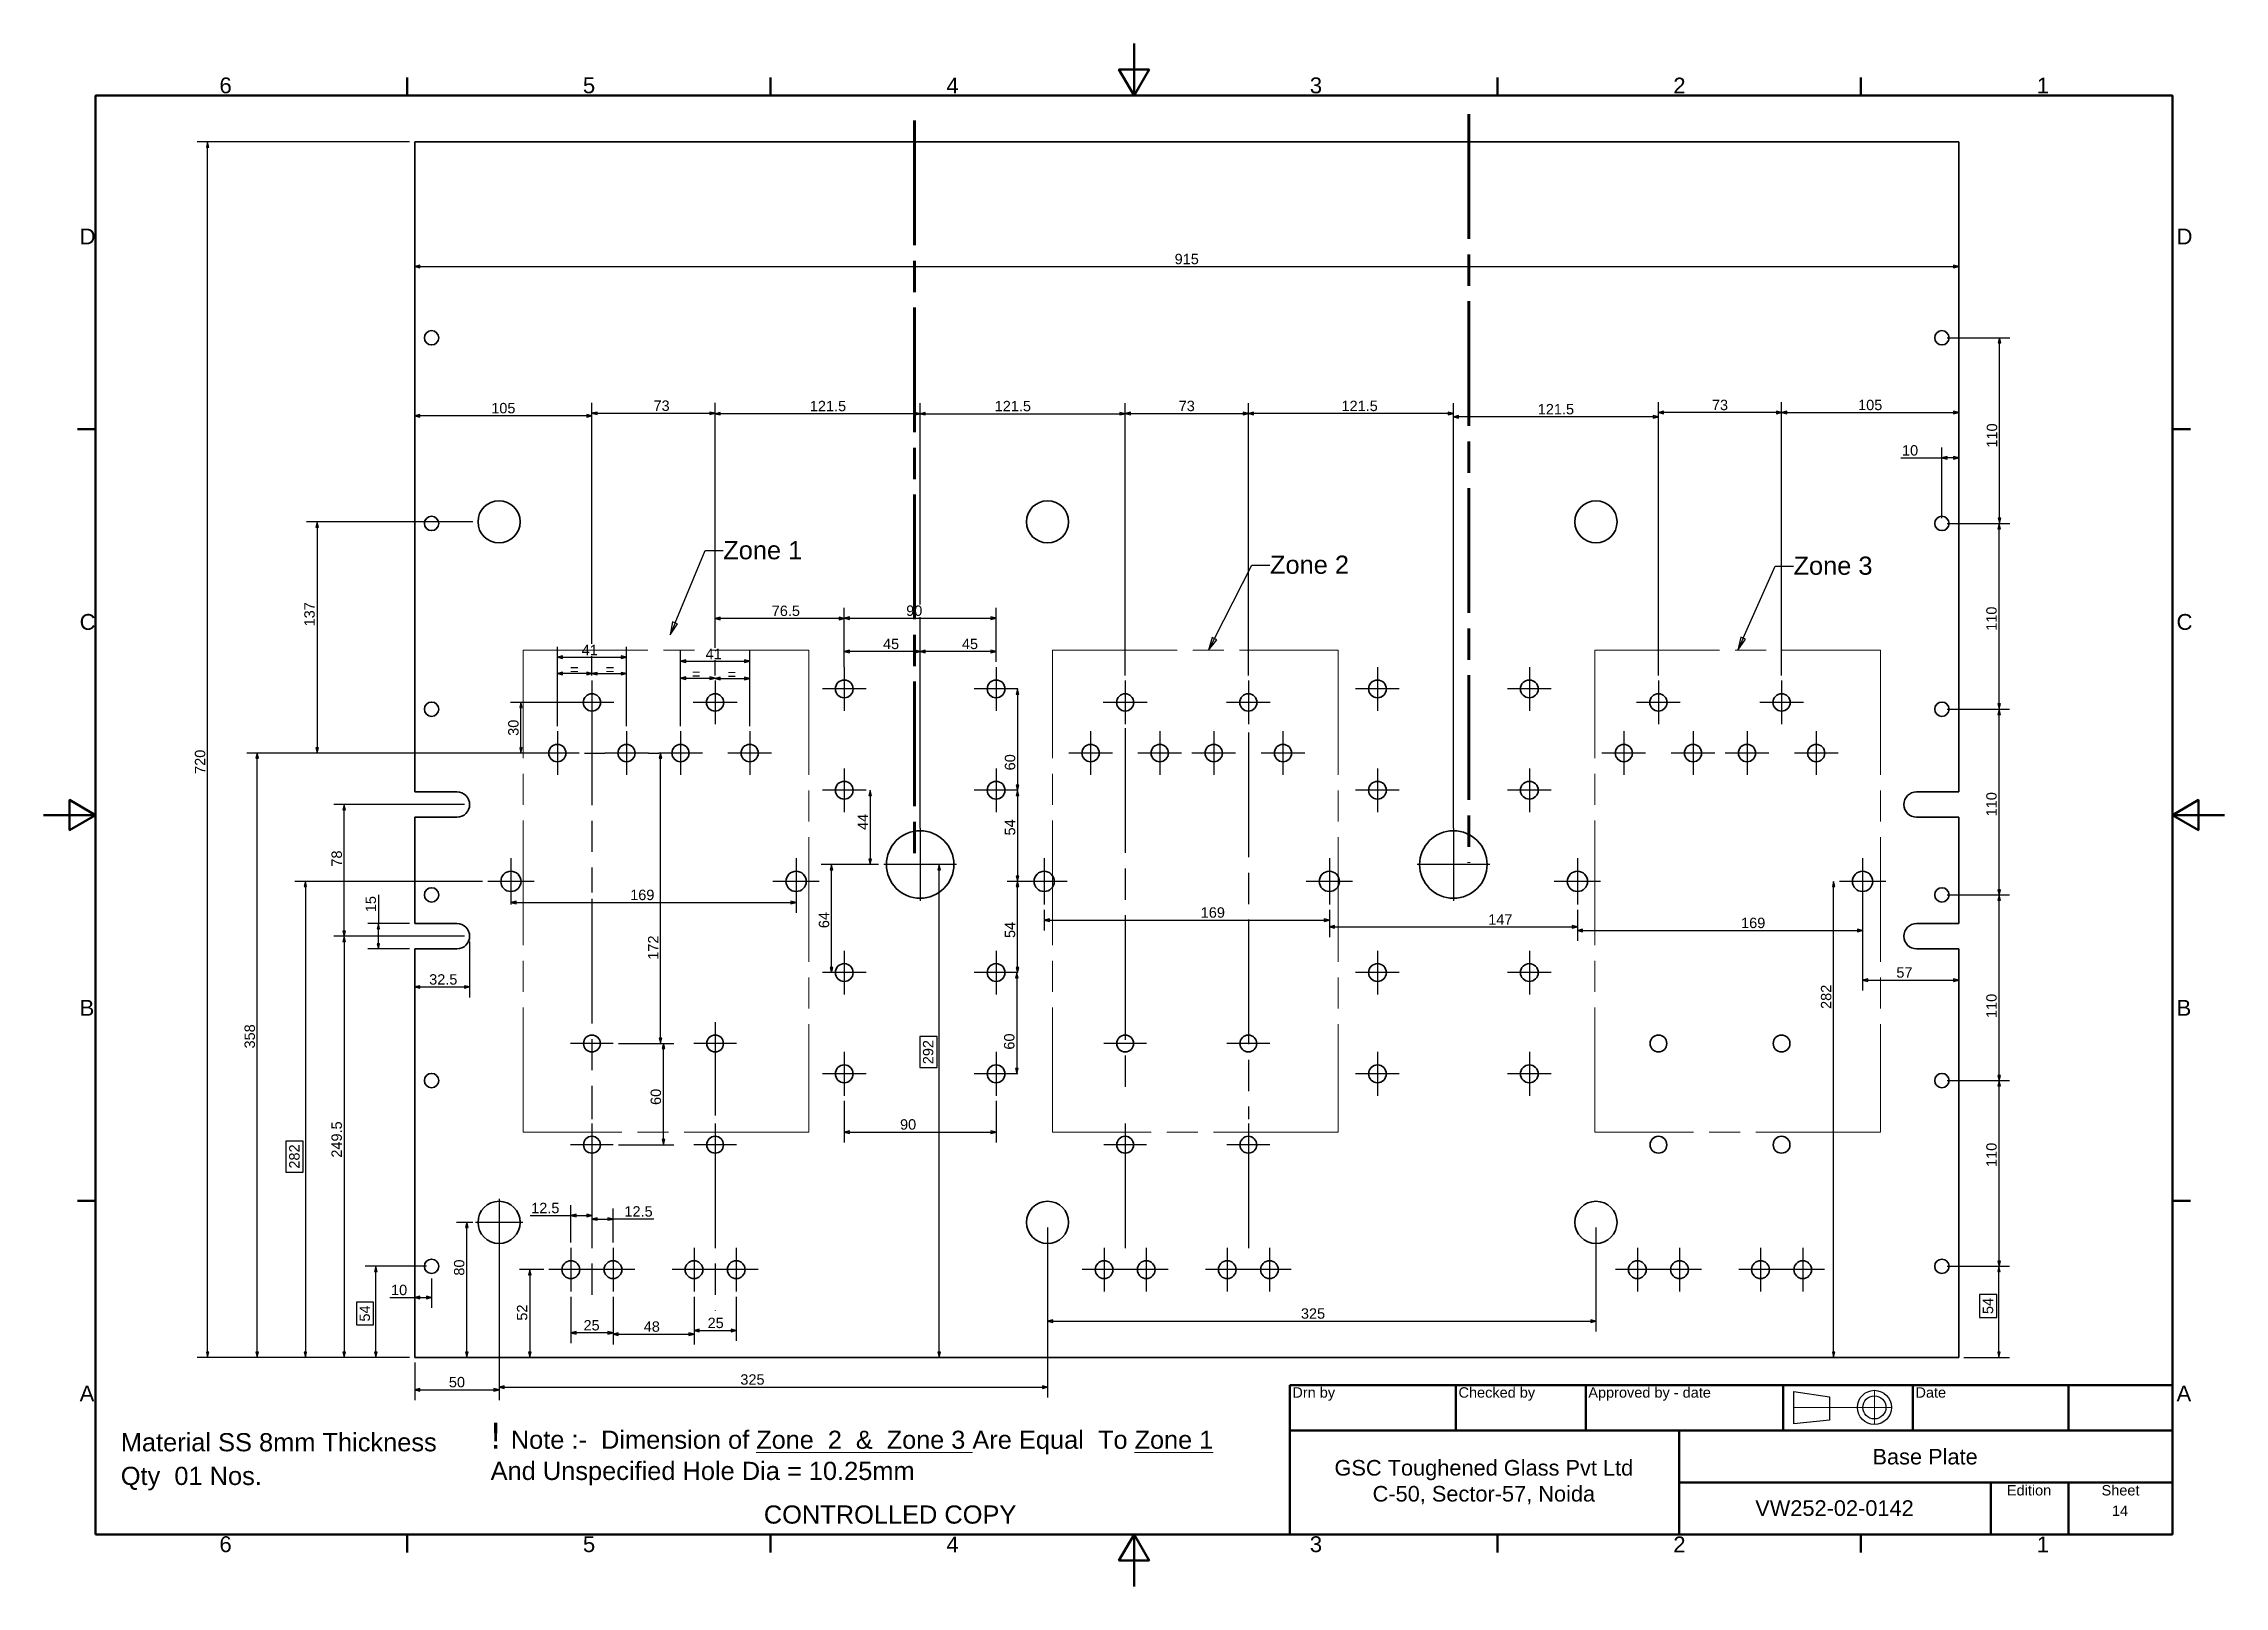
# Paper-space layout 'Base Plate' of a CAD drawing. Header units: millimetres. Extents: x 0 to 420, y 0 to 297.
import ezdxf

# ---------------------------------------------------------------- set-up
doc = ezdxf.new("R2010")
doc.units = ezdxf.units.MM
doc.linetypes.add('ACAD_ISO08W100', pattern=[36, 24, -3, 6, -3])
for name, color, linetype, lineweight in [('2dTransBorder', 7, 'Continuous', 35), ('2dTransTitleBlock', 7, 'Continuous', 35), ('Center Mark', 7, 'ACAD_ISO08W100', 25), ('Dimensions', 5, 'Continuous', 25), ('Leader Lines', 5, 'Continuous', 25), ('Sketch Lines', 7, 'Continuous', 25), ('Text', 5, 'Continuous', 25), ('Visible Edges', 7, 'Continuous', 50)]:
    doc.layers.add(name, color=color, linetype=linetype, lineweight=lineweight)
doc.layers.add('Title', color=7, linetype='Continuous')
doc.styles.add('Current-ISO', font='ARIAL.TTF')
doc.styles.get("Standard").update_dxf_attribs({"font": 'ARIAL.TTF'})
doc.styles.add('Text Style5', font='ARIAL.TTF')
doc.styles.add('Text Style8', font='ARIAL.TTF')

psp = doc.layouts.new('Base Plate')

# ---------------------------------------------------------------- texts
at = {"insert": (398.34, 15.56), "char_height": 2, "attachment_point": 1}
psp.add_mtext('14', dxfattribs=at)
at = {"layer": 'Text', "color": 179, "linetype": 'Continuous', "lineweight": 5, "true_color": 0x262659, "char_height": 3.5, "attachment_point": 1, "style": 'Current-ISO'}
for s, insert, width, line_spacing_factor in [('Material SS 8mm Thickness\\PQty  01 Nos.', (14.86, 29.5), 60.8632, 1.111143), ('\\W1.00;\\H5.0038;\\l! \\W1.00;\\H3.5000;\\lNote :-  Dimension of \\W1.00;\\H3.4798;\\LZone  2  &  Zone 3\\W1.00;\\H3.5000;\\l Are Equal  To \\W1.00;\\H3.4798;\\LZone 1\\W1.00;\\H3.5000;\\l And Unspecified Hole Dia = 10.25mm', (86.09, 31.49), 140.5092, 0.900102)]:
    psp.add_mtext(s, dxfattribs=dict(at, insert=insert, width=width, line_spacing_factor=line_spacing_factor))

# ---------------------------------------------------------------- blocks, each defined once
blk = doc.blocks.new('2dTransSymbol1')
at = {"color": 179}
for points in [[(31.84, 277.07), (31.59, 278.07), (31.34, 277.07), (31.84, 277.07)], [(31.34, 45.07), (31.59, 44.07), (31.84, 45.07), (31.34, 45.07)]]:
    blk.add_solid(points, dxfattribs=at)
at = {"layer": 'Dimensions', "color": 179, "linetype": 'Continuous', "lineweight": 25, "true_color": 0x262659}
for p, q in [((70.47, 278.07), (29.59, 278.07)), ((31.59, 278.07), (31.34, 277.07)), ((31.59, 277.07), (31.59, 278.07)), ((31.84, 277.07), (31.59, 278.07)), ((31.34, 277.07), (31.84, 277.07)), ((31.59, 45.07), (31.59, 277.07)), ((70.47, 44.07), (29.59, 44.07)), ((31.34, 45.07), (31.59, 44.07)), ((31.84, 45.07), (31.34, 45.07)), ((31.59, 45.07), (31.59, 44.07)), ((31.59, 44.07), (31.84, 45.07))]:
    blk.add_line(p, q, dxfattribs=at)
for points in [[(31.84, 277.07), (31.59, 278.07), (31.34, 277.07), (31.84, 277.07)], [(31.34, 45.07), (31.59, 44.07), (31.84, 45.07), (31.34, 45.07)]]:
    blk.add_lwpolyline(points, dxfattribs=at)
at = {"layer": 'Dimensions', "color": 18, "linetype": 'Continuous', "lineweight": 25, "true_color": 0x000000, "insert": (31.16, 156.41), "char_height": 2, "attachment_point": 7, "rotation": 90, "style": 'Text Style5'}
blk.add_mtext('720', dxfattribs=at)
blk = doc.blocks.new('2dTransSymbol2')
at = {"color": 179}
for points in [[(72.47, 254.33), (71.47, 254.08), (72.47, 253.83), (72.47, 254.33)], [(367.85, 253.83), (368.85, 254.08), (367.85, 254.33), (367.85, 253.83)]]:
    blk.add_solid(points, dxfattribs=at)
at = {"layer": 'Dimensions', "color": 179, "linetype": 'Continuous', "lineweight": 25, "true_color": 0x262659}
for p, q in [((71.47, 277.07), (71.47, 252.08)), ((368.85, 277.07), (368.85, 252.08)), ((72.47, 254.33), (71.47, 254.08)), ((72.47, 254.08), (71.47, 254.08)), ((71.47, 254.08), (72.47, 253.83)), ((72.47, 253.83), (72.47, 254.33)), ((72.47, 254.08), (367.85, 254.08)), ((368.85, 254.08), (367.85, 254.33)), ((367.85, 254.33), (367.85, 253.83)), ((367.85, 254.08), (368.85, 254.08)), ((367.85, 253.83), (368.85, 254.08))]:
    blk.add_line(p, q, dxfattribs=at)
for points in [[(72.47, 254.33), (71.47, 254.08), (72.47, 253.83), (72.47, 254.33)], [(367.85, 253.83), (368.85, 254.08), (367.85, 254.33), (367.85, 253.83)]]:
    blk.add_lwpolyline(points, dxfattribs=at)
at = {"layer": 'Dimensions', "linetype": 'Continuous', "lineweight": 25, "insert": (217.83, 254.51), "char_height": 2, "attachment_point": 7, "style": 'Text Style5'}
blk.add_mtext('915', dxfattribs=at)
blk = doc.blocks.new('2dTransSymbol3')
at = {"color": 179}
for points in [[(92.19, 169.17), (91.94, 170.17), (91.69, 169.17), (92.19, 169.17)], [(91.69, 161.42), (91.94, 160.42), (92.19, 161.42), (91.69, 161.42)]]:
    blk.add_solid(points, dxfattribs=at)
at = {"layer": 'Dimensions', "color": 179, "linetype": 'Continuous', "lineweight": 25, "true_color": 0x262659}
for p, q in [((101.39, 170.17), (89.94, 170.17)), ((91.94, 170.17), (91.69, 169.17)), ((91.69, 169.17), (92.19, 169.17)), ((91.94, 169.17), (91.94, 170.17)), ((92.19, 169.17), (91.94, 170.17)), ((91.94, 161.42), (91.94, 169.17)), ((94.73, 160.42), (89.94, 160.42)), ((91.69, 161.42), (91.94, 160.42)), ((92.19, 161.42), (91.69, 161.42)), ((91.94, 161.42), (91.94, 160.42)), ((91.94, 160.42), (92.19, 161.42))]:
    blk.add_line(p, q, dxfattribs=at)
for points in [[(92.19, 169.17), (91.94, 170.17), (91.69, 169.17), (92.19, 169.17)], [(91.69, 161.42), (91.94, 160.42), (92.19, 161.42), (91.69, 161.42)]]:
    blk.add_lwpolyline(points, dxfattribs=at)
at = {"layer": 'Dimensions', "linetype": 'Continuous', "lineweight": 25, "insert": (91.5, 163.74), "char_height": 2, "attachment_point": 7, "rotation": 90, "style": 'Text Style5'}
blk.add_mtext('30', dxfattribs=at)
blk = doc.blocks.new('2dCenterMark1')
at = {"layer": 'Center Mark', "lineweight": 25}
for p, q in [((101.54, 65.18), (101.54, 56.76)), ((105.74, 60.97), (97.33, 60.97))]:
    blk.add_line(p, q, dxfattribs=at)
blk = doc.blocks.new('2dCenterMark2')
at = {"layer": 'Center Mark', "lineweight": 25}
for p, q in [((109.66, 65.18), (109.66, 56.76)), ((113.87, 60.97), (105.46, 60.97))]:
    blk.add_line(p, q, dxfattribs=at)
blk = doc.blocks.new('2dCenterMark3')
at = {"layer": 'Center Mark', "lineweight": 25}
for p, q in [((125.26, 65.18), (125.26, 56.76)), ((129.47, 60.97), (121.06, 60.97))]:
    blk.add_line(p, q, dxfattribs=at)
blk = doc.blocks.new('2dCenterMark4')
at = {"layer": 'Center Mark', "lineweight": 25}
for p, q in [((133.39, 65.18), (133.39, 56.76)), ((137.59, 60.97), (129.18, 60.97))]:
    blk.add_line(p, q, dxfattribs=at)
blk = doc.blocks.new('2dCenterMark5')
at = {"layer": 'Center Mark', "lineweight": 25}
for p, q in [((105.6, 174.38), (105.6, 133.58)), ((109.81, 170.17), (101.39, 170.17))]:
    blk.add_line(p, q, dxfattribs=at)
blk = doc.blocks.new('2dCenterMark6')
at = {"layer": 'Center Mark', "lineweight": 25}
for p, q in [((98.94, 164.63), (98.94, 156.21)), ((103.14, 160.42), (94.73, 160.42))]:
    blk.add_line(p, q, dxfattribs=at)
blk = doc.blocks.new('2dCenterMark7')
at = {"layer": 'Center Mark', "lineweight": 25}
for p, q in [((112.26, 164.63), (112.26, 156.21)), ((116.47, 160.42), (108.06, 160.42))]:
    blk.add_line(p, q, dxfattribs=at)
blk = doc.blocks.new('2dCenterMark8')
at = {"layer": 'Center Mark', "lineweight": 25}
for p, q in [((122.66, 164.63), (122.66, 156.21)), ((126.87, 160.42), (118.46, 160.42))]:
    blk.add_line(p, q, dxfattribs=at)
blk = doc.blocks.new('2dCenterMark9')
at = {"layer": 'Center Mark', "lineweight": 25}
for p, q in [((129.32, 174.38), (129.32, 165.96)), ((133.59, 170.17), (125.12, 170.17))]:
    blk.add_line(p, q, dxfattribs=at)
blk = doc.blocks.new('2dCenterMark10')
at = {"layer": 'Center Mark', "lineweight": 25}
for p, q in [((135.99, 164.63), (135.99, 156.21)), ((140.19, 160.42), (131.78, 160.42))]:
    blk.add_line(p, q, dxfattribs=at)
blk = doc.blocks.new('2dCenterMark11')
at = {"layer": 'Center Mark', "lineweight": 25}
for p, q in [((154.19, 176.98), (154.19, 168.56)), ((158.39, 172.77), (149.98, 172.77))]:
    blk.add_line(p, q, dxfattribs=at)
blk = doc.blocks.new('2dCenterMark12')
at = {"layer": 'Center Mark', "lineweight": 25}
for p, q in [((154.19, 157.48), (154.19, 149.06)), ((158.39, 153.27), (149.98, 153.27))]:
    blk.add_line(p, q, dxfattribs=at)
blk = doc.blocks.new('2dCenterMark13')
at = {"layer": 'Center Mark', "lineweight": 25}
for p, q in [((144.92, 140.17), (144.92, 131.27)), ((149.37, 135.72), (140.47, 135.72))]:
    blk.add_line(p, q, dxfattribs=at)
blk = doc.blocks.new('2dCenterMark14')
at = {"layer": 'Center Mark', "lineweight": 25}
for p, q in [((154.19, 122.38), (154.19, 113.96)), ((158.39, 118.17), (149.98, 118.17))]:
    blk.add_line(p, q, dxfattribs=at)
blk = doc.blocks.new('2dCenterMark15')
at = {"layer": 'Center Mark', "lineweight": 25}
for p, q in [((90, 140.17), (90, 131.27)), ((94.45, 135.72), (85.55, 135.72))]:
    blk.add_line(p, q, dxfattribs=at)
blk = doc.blocks.new('2dCenterMark16')
at = {"layer": 'Center Mark', "lineweight": 25}
for p, q in [((154.19, 102.88), (154.19, 94.46)), ((158.39, 98.67), (149.98, 98.67))]:
    blk.add_line(p, q, dxfattribs=at)
blk = doc.blocks.new('2dCenterMark17')
at = {"layer": 'Center Mark', "lineweight": 25}
for p, q in [((183.44, 157.48), (183.44, 149.06)), ((187.64, 153.27), (179.23, 153.27))]:
    blk.add_line(p, q, dxfattribs=at)
blk = doc.blocks.new('2dCenterMark18')
at = {"layer": 'Center Mark', "lineweight": 25}
for p, q in [((183.44, 122.38), (183.44, 113.96)), ((187.64, 118.17), (179.23, 118.17))]:
    blk.add_line(p, q, dxfattribs=at)
blk = doc.blocks.new('2dCenterMark19')
at = {"layer": 'Center Mark', "lineweight": 25}
for p, q in [((183.44, 176.98), (183.44, 168.56)), ((187.64, 172.77), (179.23, 172.77))]:
    blk.add_line(p, q, dxfattribs=at)
blk = doc.blocks.new('2dCenterMark20')
at = {"layer": 'Center Mark', "lineweight": 25}
for p, q in [((183.44, 102.88), (183.44, 94.46)), ((187.64, 98.67), (179.23, 98.67))]:
    blk.add_line(p, q, dxfattribs=at)
blk = doc.blocks.new('2dTransSymbol4')
at = {"color": 179}
for points in [[(91, 131.9), (90, 131.65), (91, 131.4), (91, 131.9)], [(143.92, 131.4), (144.92, 131.65), (143.92, 131.9), (143.92, 131.4)]]:
    blk.add_solid(points, dxfattribs=at)
at = {"layer": 'Dimensions', "color": 179, "linetype": 'Continuous', "lineweight": 25, "true_color": 0x262659}
for p, q in [((91, 131.9), (90, 131.65)), ((91, 131.65), (90, 131.65)), ((90, 131.65), (91, 131.4)), ((91, 131.4), (91, 131.9)), ((91, 131.65), (143.92, 131.65)), ((144.92, 131.65), (143.92, 131.9)), ((143.92, 131.9), (143.92, 131.4)), ((143.92, 131.65), (144.92, 131.65)), ((143.92, 131.4), (144.92, 131.65)), ((144.92, 131.27), (144.92, 129.65))]:
    blk.add_line(p, q, dxfattribs=at)
for points in [[(91, 131.9), (90, 131.65), (91, 131.4), (91, 131.9)], [(143.92, 131.4), (144.92, 131.65), (143.92, 131.9), (143.92, 131.4)]]:
    blk.add_lwpolyline(points, dxfattribs=at)
at = {"layer": 'Dimensions', "linetype": 'Continuous', "lineweight": 25, "insert": (112.97, 132.09), "char_height": 2, "attachment_point": 7, "style": 'Text Style5'}
blk.add_mtext('169', dxfattribs=at)
blk = doc.blocks.new('2dTransSymbol5')
at = {"color": 179}
for points in [[(155.19, 186.62), (154.19, 186.37), (155.19, 186.12), (155.19, 186.62)], [(182.44, 186.12), (183.44, 186.37), (182.44, 186.62), (182.44, 186.12)]]:
    blk.add_solid(points, dxfattribs=at)
at = {"layer": 'Dimensions', "color": 179, "linetype": 'Continuous', "lineweight": 25, "true_color": 0x262659}
for p, q in [((154.19, 176.98), (154.19, 188.37)), ((155.19, 186.62), (154.19, 186.37)), ((155.19, 186.37), (154.19, 186.37)), ((154.19, 186.37), (155.19, 186.12)), ((155.19, 186.12), (155.19, 186.62)), ((155.19, 186.37), (182.44, 186.37)), ((183.44, 186.37), (182.44, 186.62)), ((182.44, 186.62), (182.44, 186.12)), ((182.44, 186.37), (183.44, 186.37)), ((182.44, 186.12), (183.44, 186.37)), ((183.44, 177.98), (183.44, 188.37))]:
    blk.add_line(p, q, dxfattribs=at)
for points in [[(155.19, 186.62), (154.19, 186.37), (155.19, 186.12), (155.19, 186.62)], [(182.44, 186.12), (183.44, 186.37), (182.44, 186.62), (182.44, 186.12)]]:
    blk.add_lwpolyline(points, dxfattribs=at)
at = {"layer": 'Dimensions', "linetype": 'Continuous', "lineweight": 25, "insert": (166.12, 186.81), "char_height": 2, "attachment_point": 7, "style": 'Text Style5'}
blk.add_mtext('90', dxfattribs=at)
blk = doc.blocks.new('2dTransSymbol6')
at = {"color": 179}
for points in [[(155.19, 87.71), (154.19, 87.46), (155.19, 87.21), (155.19, 87.71)], [(182.44, 87.21), (183.44, 87.46), (182.44, 87.71), (182.44, 87.21)]]:
    blk.add_solid(points, dxfattribs=at)
at = {"layer": 'Dimensions', "color": 179, "linetype": 'Continuous', "lineweight": 25, "true_color": 0x262659}
for p, q in [((154.19, 93.46), (154.19, 85.46)), ((183.44, 93.46), (183.44, 85.46)), ((155.19, 87.71), (154.19, 87.46)), ((155.19, 87.46), (154.19, 87.46)), ((154.19, 87.46), (155.19, 87.21)), ((155.19, 87.21), (155.19, 87.71)), ((155.19, 87.46), (182.44, 87.46)), ((183.44, 87.46), (182.44, 87.71)), ((182.44, 87.71), (182.44, 87.21)), ((182.44, 87.46), (183.44, 87.46)), ((182.44, 87.21), (183.44, 87.46))]:
    blk.add_line(p, q, dxfattribs=at)
for points in [[(155.19, 87.71), (154.19, 87.46), (155.19, 87.21), (155.19, 87.71)], [(182.44, 87.21), (183.44, 87.46), (182.44, 87.71), (182.44, 87.21)]]:
    blk.add_lwpolyline(points, dxfattribs=at)
at = {"layer": 'Dimensions', "linetype": 'Continuous', "lineweight": 25, "insert": (164.94, 87.9), "char_height": 2, "attachment_point": 7, "style": 'Text Style5'}
blk.add_mtext('90', dxfattribs=at)
blk = doc.blocks.new('2dTransSymbol7')
for points in [[(187.83, 134.72), (187.58, 135.72), (187.33, 134.72), (187.83, 134.72)], [(187.33, 119.17), (187.58, 118.17), (187.83, 119.17), (187.33, 119.17)]]:
    blk.add_solid(points)
at = {"layer": 'Dimensions', "linetype": 'Continuous', "lineweight": 25}
for p, q in [((188.25, 135.72), (185.58, 135.72)), ((187.58, 135.72), (187.33, 134.72)), ((187.33, 134.72), (187.83, 134.72)), ((187.58, 134.72), (187.58, 135.72)), ((187.83, 134.72), (187.58, 135.72)), ((187.58, 119.17), (187.58, 134.72)), ((187.33, 119.17), (187.58, 118.17)), ((187.83, 119.17), (187.33, 119.17)), ((187.58, 119.17), (187.58, 118.17)), ((187.58, 118.17), (187.83, 119.17))]:
    blk.add_line(p, q, dxfattribs=at)
for points in [[(187.83, 134.72), (187.58, 135.72), (187.33, 134.72), (187.83, 134.72)], [(187.33, 119.17), (187.58, 118.17), (187.83, 119.17), (187.33, 119.17)]]:
    blk.add_lwpolyline(points, dxfattribs=at)
at = {"layer": 'Dimensions', "color": 18, "linetype": 'Continuous', "lineweight": 25, "true_color": 0x000000, "insert": (187.15, 124.82), "char_height": 2, "attachment_point": 7, "rotation": 90, "style": 'Text Style5'}
blk.add_mtext('54', dxfattribs=at)
blk = doc.blocks.new('2dTransSymbol8')
for points in [[(187.83, 152.27), (187.58, 153.27), (187.33, 152.27), (187.83, 152.27)], [(187.33, 136.72), (187.58, 135.72), (187.83, 136.72), (187.33, 136.72)]]:
    blk.add_solid(points)
at = {"layer": 'Dimensions', "linetype": 'Continuous', "lineweight": 25}
for p, q in [((187.58, 153.27), (187.33, 152.27)), ((187.33, 152.27), (187.83, 152.27)), ((187.58, 152.27), (187.58, 153.27)), ((187.83, 152.27), (187.58, 153.27)), ((187.58, 152.27), (187.58, 136.72)), ((187.33, 136.72), (187.58, 135.72)), ((187.83, 136.72), (187.33, 136.72)), ((187.58, 136.72), (187.58, 135.72)), ((187.58, 135.72), (187.83, 136.72))]:
    blk.add_line(p, q, dxfattribs=at)
at = {"layer": 'Dimensions', "color": 6, "linetype": 'Continuous', "lineweight": 25, "true_color": 0xff00ff}
blk.add_line((188.25, 135.72), (185.58, 135.72), dxfattribs=at)
at = {"layer": 'Dimensions', "linetype": 'Continuous', "lineweight": 25}
for points in [[(187.83, 152.27), (187.58, 153.27), (187.33, 152.27), (187.83, 152.27)], [(187.33, 136.72), (187.58, 135.72), (187.83, 136.72), (187.33, 136.72)]]:
    blk.add_lwpolyline(points, dxfattribs=at)
at = {"layer": 'Dimensions', "color": 178, "linetype": 'Continuous', "lineweight": 25, "true_color": 0x000001, "insert": (187.15, 144.56), "char_height": 2, "attachment_point": 7, "rotation": 90, "style": 'Text Style5'}
blk.add_mtext('54', dxfattribs=at)
blk = doc.blocks.new('2dTransSymbol9')
at = {"color": 179}
for points in [[(187.69, 117.17), (187.44, 118.17), (187.19, 117.17), (187.69, 117.17)], [(187.19, 99.67), (187.44, 98.67), (187.69, 99.67), (187.19, 99.67)]]:
    blk.add_solid(points, dxfattribs=at)
at = {"layer": 'Dimensions', "color": 179, "linetype": 'Continuous', "lineweight": 25, "true_color": 0x262659}
for p, q in [((187.44, 118.17), (187.19, 117.17)), ((187.44, 117.17), (187.44, 118.17)), ((187.69, 117.17), (187.44, 118.17)), ((187.19, 117.17), (187.69, 117.17)), ((187.44, 117.17), (187.44, 99.67)), ((187.19, 99.67), (187.44, 98.67)), ((187.69, 99.67), (187.19, 99.67)), ((187.44, 99.67), (187.44, 98.67)), ((187.44, 98.67), (187.69, 99.67))]:
    blk.add_line(p, q, dxfattribs=at)
for points in [[(187.69, 117.17), (187.44, 118.17), (187.19, 117.17), (187.69, 117.17)], [(187.19, 99.67), (187.44, 98.67), (187.69, 99.67), (187.19, 99.67)]]:
    blk.add_lwpolyline(points, dxfattribs=at)
at = {"layer": 'Dimensions', "color": 18, "linetype": 'Continuous', "lineweight": 25, "true_color": 0x030000, "insert": (187, 103.33), "char_height": 2, "attachment_point": 7, "rotation": 90, "style": 'Text Style5'}
blk.add_mtext('60', dxfattribs=at)
blk = doc.blocks.new('2dCenterMark21')
at = {"layer": 'Center Mark', "lineweight": 25}
for p, q in [((208.3, 174.38), (208.3, 165.96)), ((212.51, 170.17), (204.09, 170.17))]:
    blk.add_line(p, q, dxfattribs=at)
blk = doc.blocks.new('2dCenterMark22')
at = {"layer": 'Center Mark', "lineweight": 25}
for p, q in [((201.64, 164.63), (201.64, 156.21)), ((205.84, 160.42), (197.43, 160.42))]:
    blk.add_line(p, q, dxfattribs=at)
blk = doc.blocks.new('2dCenterMark23')
at = {"layer": 'Center Mark', "lineweight": 25}
for p, q in [((232.02, 174.38), (232.02, 165.96)), ((236.23, 170.17), (227.82, 170.17))]:
    blk.add_line(p, q, dxfattribs=at)
blk = doc.blocks.new('2dCenterMark24')
at = {"layer": 'Center Mark', "lineweight": 25}
for p, q in [((225.36, 164.63), (225.36, 156.21)), ((229.57, 160.42), (221.16, 160.42))]:
    blk.add_line(p, q, dxfattribs=at)
blk = doc.blocks.new('2dCenterMark25')
at = {"layer": 'Center Mark', "lineweight": 25}
for p, q in [((214.96, 164.63), (214.96, 156.21)), ((219.17, 160.42), (210.76, 160.42))]:
    blk.add_line(p, q, dxfattribs=at)
blk = doc.blocks.new('2dCenterMark26')
at = {"layer": 'Center Mark', "lineweight": 25}
for p, q in [((238.69, 164.63), (238.69, 156.21)), ((242.89, 160.42), (234.48, 160.42))]:
    blk.add_line(p, q, dxfattribs=at)
blk = doc.blocks.new('2dCenterMark27')
at = {"layer": 'Center Mark', "lineweight": 25}
for p, q in [((256.89, 176.98), (256.89, 168.56)), ((261.09, 172.77), (252.68, 172.77))]:
    blk.add_line(p, q, dxfattribs=at)
blk = doc.blocks.new('2dCenterMark28')
at = {"layer": 'Center Mark', "lineweight": 25}
for p, q in [((256.89, 157.48), (256.89, 149.06)), ((261.09, 153.27), (252.68, 153.27))]:
    blk.add_line(p, q, dxfattribs=at)
blk = doc.blocks.new('2dCenterMark29')
at = {"layer": 'Center Mark', "lineweight": 25}
for p, q in [((256.89, 122.38), (256.89, 113.96)), ((261.09, 118.17), (252.68, 118.17))]:
    blk.add_line(p, q, dxfattribs=at)
blk = doc.blocks.new('2dCenterMark30')
at = {"layer": 'Center Mark', "lineweight": 25}
for p, q in [((256.89, 102.88), (256.89, 94.46)), ((261.09, 98.67), (252.68, 98.67))]:
    blk.add_line(p, q, dxfattribs=at)
blk = doc.blocks.new('2dCenterMark31')
at = {"layer": 'Center Mark', "lineweight": 25}
for p, q in [((204.24, 65.18), (204.24, 56.76)), ((208.44, 60.97), (200.03, 60.97))]:
    blk.add_line(p, q, dxfattribs=at)
blk = doc.blocks.new('2dCenterMark32')
at = {"layer": 'Center Mark', "lineweight": 25}
for p, q in [((212.36, 65.18), (212.36, 56.76)), ((216.57, 60.97), (208.16, 60.97))]:
    blk.add_line(p, q, dxfattribs=at)
blk = doc.blocks.new('2dCenterMark33')
at = {"layer": 'Center Mark', "lineweight": 25}
for p, q in [((227.96, 65.18), (227.96, 56.76)), ((232.17, 60.97), (223.76, 60.97))]:
    blk.add_line(p, q, dxfattribs=at)
blk = doc.blocks.new('2dCenterMark34')
at = {"layer": 'Center Mark', "lineweight": 25}
for p, q in [((236.09, 65.18), (236.09, 56.76)), ((240.29, 60.97), (231.88, 60.97))]:
    blk.add_line(p, q, dxfattribs=at)
blk = doc.blocks.new('2dCenterMark35')
at = {"layer": 'Center Mark', "lineweight": 25}
for p, q in [((286.14, 157.48), (286.14, 149.06)), ((290.34, 153.27), (281.93, 153.27))]:
    blk.add_line(p, q, dxfattribs=at)
blk = doc.blocks.new('2dCenterMark36')
at = {"layer": 'Center Mark', "lineweight": 25}
for p, q in [((286.14, 176.98), (286.14, 168.56)), ((290.34, 172.77), (281.93, 172.77))]:
    blk.add_line(p, q, dxfattribs=at)
blk = doc.blocks.new('2dCenterMark37')
at = {"layer": 'Center Mark', "lineweight": 25}
for p, q in [((304.34, 164.63), (304.34, 156.21)), ((308.54, 160.42), (300.13, 160.42))]:
    blk.add_line(p, q, dxfattribs=at)
blk = doc.blocks.new('2dCenterMark38')
at = {"layer": 'Center Mark', "lineweight": 25}
for p, q in [((311, 174.38), (311, 165.96)), ((315.21, 170.17), (306.79, 170.17))]:
    blk.add_line(p, q, dxfattribs=at)
blk = doc.blocks.new('2dCenterMark39')
at = {"layer": 'Center Mark', "lineweight": 25}
for p, q in [((317.66, 164.63), (317.66, 156.21)), ((321.87, 160.42), (313.46, 160.42))]:
    blk.add_line(p, q, dxfattribs=at)
blk = doc.blocks.new('2dCenterMark40')
at = {"layer": 'Center Mark', "lineweight": 25}
for p, q in [((328.06, 164.63), (328.06, 156.21)), ((332.27, 160.42), (323.86, 160.42))]:
    blk.add_line(p, q, dxfattribs=at)
blk = doc.blocks.new('2dCenterMark41')
at = {"layer": 'Center Mark', "lineweight": 25}
for p, q in [((334.72, 174.38), (334.72, 165.96)), ((338.93, 170.17), (330.52, 170.17))]:
    blk.add_line(p, q, dxfattribs=at)
blk = doc.blocks.new('2dCenterMark42')
at = {"layer": 'Center Mark', "lineweight": 25}
for p, q in [((341.39, 164.63), (341.39, 156.21)), ((345.59, 160.42), (337.18, 160.42))]:
    blk.add_line(p, q, dxfattribs=at)
blk = doc.blocks.new('2dCenterMark43')
at = {"layer": 'Center Mark', "lineweight": 25}
for p, q in [((286.14, 102.88), (286.14, 94.46)), ((290.34, 98.67), (281.93, 98.67))]:
    blk.add_line(p, q, dxfattribs=at)
blk = doc.blocks.new('2dCenterMark44')
at = {"layer": 'Center Mark', "lineweight": 25}
for p, q in [((286.14, 122.38), (286.14, 113.96)), ((290.34, 118.17), (281.93, 118.17))]:
    blk.add_line(p, q, dxfattribs=at)
blk = doc.blocks.new('2dCenterMark45')
at = {"layer": 'Center Mark', "lineweight": 25}
for p, q in [((306.94, 65.18), (306.94, 56.76)), ((311.14, 60.97), (302.73, 60.97))]:
    blk.add_line(p, q, dxfattribs=at)
blk = doc.blocks.new('2dCenterMark46')
at = {"layer": 'Center Mark', "lineweight": 25}
for p, q in [((315.06, 65.18), (315.06, 56.76)), ((319.27, 60.97), (310.86, 60.97))]:
    blk.add_line(p, q, dxfattribs=at)
blk = doc.blocks.new('2dCenterMark47')
at = {"layer": 'Center Mark', "lineweight": 25}
for p, q in [((330.66, 65.18), (330.66, 56.76)), ((334.87, 60.97), (326.46, 60.97))]:
    blk.add_line(p, q, dxfattribs=at)
blk = doc.blocks.new('2dCenterMark48')
at = {"layer": 'Center Mark', "lineweight": 25}
for p, q in [((338.79, 65.18), (338.79, 56.76)), ((342.99, 60.97), (334.58, 60.97))]:
    blk.add_line(p, q, dxfattribs=at)
blk = doc.blocks.new('2dTransSymbol10')
at = {"color": 179}
for points in [[(209.3, 226.04), (208.3, 225.79), (209.3, 225.54), (209.3, 226.04)], [(231.02, 225.54), (232.02, 225.79), (231.02, 226.04), (231.02, 225.54)]]:
    blk.add_solid(points, dxfattribs=at)
at = {"layer": 'Dimensions', "color": 179, "linetype": 'Continuous', "lineweight": 25, "true_color": 0x262659}
for p, q in [((208.3, 175.38), (208.3, 227.79)), ((232.02, 175.38), (232.02, 227.79)), ((209.3, 226.04), (208.3, 225.79)), ((209.3, 225.79), (208.3, 225.79)), ((208.3, 225.79), (209.3, 225.54)), ((209.3, 225.54), (209.3, 226.04)), ((209.3, 225.79), (231.02, 225.79)), ((232.02, 225.79), (231.02, 226.04)), ((231.02, 226.04), (231.02, 225.54)), ((231.02, 225.79), (232.02, 225.79)), ((231.02, 225.54), (232.02, 225.79))]:
    blk.add_line(p, q, dxfattribs=at)
for points in [[(209.3, 226.04), (208.3, 225.79), (209.3, 225.54), (209.3, 226.04)], [(231.02, 225.54), (232.02, 225.79), (231.02, 226.04), (231.02, 225.54)]]:
    blk.add_lwpolyline(points, dxfattribs=at)
at = {"layer": 'Dimensions', "color": 18, "linetype": 'Continuous', "lineweight": 25, "true_color": 0x000000, "insert": (218.61, 226.22), "char_height": 2, "attachment_point": 7, "style": 'Text Style5'}
blk.add_mtext('73', dxfattribs=at)
blk = doc.blocks.new('2dTransSymbol11')
at = {"color": 179}
for points in [[(233.02, 226.04), (232.02, 225.79), (233.02, 225.54), (233.02, 226.04)], [(270.51, 225.54), (271.51, 225.79), (270.51, 226.04), (270.51, 225.54)]]:
    blk.add_solid(points, dxfattribs=at)
at = {"layer": 'Dimensions', "color": 179, "linetype": 'Continuous', "lineweight": 25, "true_color": 0x262659}
for p, q in [((232.02, 175.38), (232.02, 227.79)), ((271.51, 145.97), (271.51, 227.79)), ((233.02, 226.04), (232.02, 225.79)), ((233.02, 225.79), (232.02, 225.79)), ((232.02, 225.79), (233.02, 225.54)), ((233.02, 225.54), (233.02, 226.04)), ((270.51, 225.79), (233.02, 225.79)), ((271.51, 225.79), (270.51, 226.04)), ((270.51, 226.04), (270.51, 225.54)), ((270.51, 225.79), (271.51, 225.79)), ((270.51, 225.54), (271.51, 225.79))]:
    blk.add_line(p, q, dxfattribs=at)
for points in [[(233.02, 226.04), (232.02, 225.79), (233.02, 225.54), (233.02, 226.04)], [(270.51, 225.54), (271.51, 225.79), (270.51, 226.04), (270.51, 225.54)]]:
    blk.add_lwpolyline(points, dxfattribs=at)
at = {"layer": 'Dimensions', "color": 178, "linetype": 'Continuous', "lineweight": 25, "true_color": 0x000001, "insert": (249.96, 226.23), "char_height": 2, "attachment_point": 7, "style": 'Text Style5'}
blk.add_mtext('121.5', dxfattribs=at)
blk = doc.blocks.new('2dTransSymbol12')
at = {"color": 179}
for points in [[(272.51, 225.42), (271.51, 225.17), (272.51, 224.92), (272.51, 225.42)], [(310, 224.92), (311, 225.17), (310, 225.42), (310, 224.92)]]:
    blk.add_solid(points, dxfattribs=at)
at = {"layer": 'Dimensions', "color": 179, "linetype": 'Continuous', "lineweight": 25, "true_color": 0x262659}
for p, q in [((271.51, 145.97), (271.51, 227.17)), ((311, 175.38), (311, 227.17)), ((272.51, 225.42), (271.51, 225.17)), ((272.51, 225.17), (271.51, 225.17)), ((271.51, 225.17), (272.51, 224.92)), ((272.51, 224.92), (272.51, 225.42)), ((310, 225.17), (272.51, 225.17)), ((311, 225.17), (310, 225.42)), ((310, 225.42), (310, 224.92)), ((310, 225.17), (311, 225.17)), ((310, 224.92), (311, 225.17))]:
    blk.add_line(p, q, dxfattribs=at)
for points in [[(272.51, 225.42), (271.51, 225.17), (272.51, 224.92), (272.51, 225.42)], [(310, 224.92), (311, 225.17), (310, 225.42), (310, 224.92)]]:
    blk.add_lwpolyline(points, dxfattribs=at)
at = {"layer": 'Dimensions', "linetype": 'Continuous', "lineweight": 25, "insert": (287.76, 225.6), "char_height": 2, "attachment_point": 7, "style": 'Text Style5'}
blk.add_mtext('121.5', dxfattribs=at)
blk = doc.blocks.new('2dTransSymbol13')
at = {"color": 179}
for points in [[(312, 226.23), (311, 225.98), (312, 225.73), (312, 226.23)], [(333.72, 225.73), (334.72, 225.98), (333.72, 226.23), (333.72, 225.73)]]:
    blk.add_solid(points, dxfattribs=at)
at = {"layer": 'Dimensions', "color": 179, "linetype": 'Continuous', "lineweight": 25, "true_color": 0x262659}
for p, q in [((311, 175.38), (311, 227.98)), ((334.72, 175.38), (334.72, 227.98)), ((312, 226.23), (311, 225.98)), ((312, 225.98), (311, 225.98)), ((311, 225.98), (312, 225.73)), ((312, 225.73), (312, 226.23)), ((333.72, 225.98), (312, 225.98)), ((334.72, 225.98), (333.72, 226.23)), ((333.72, 226.23), (333.72, 225.73)), ((333.72, 225.98), (334.72, 225.98)), ((333.72, 225.73), (334.72, 225.98))]:
    blk.add_line(p, q, dxfattribs=at)
for points in [[(312, 226.23), (311, 225.98), (312, 225.73), (312, 226.23)], [(333.72, 225.73), (334.72, 225.98), (333.72, 226.23), (333.72, 225.73)]]:
    blk.add_lwpolyline(points, dxfattribs=at)
at = {"layer": 'Dimensions', "linetype": 'Continuous', "lineweight": 25, "insert": (321.31, 226.41), "char_height": 2, "attachment_point": 7, "style": 'Text Style5'}
blk.add_mtext('73', dxfattribs=at)
blk = doc.blocks.new('2dTransSymbol14')
at = {"color": 179}
for points in [[(335.72, 226.23), (334.72, 225.98), (335.72, 225.73), (335.72, 226.23)], [(367.85, 225.73), (368.85, 225.98), (367.85, 226.23), (367.85, 225.73)]]:
    blk.add_solid(points, dxfattribs=at)
at = {"layer": 'Dimensions', "color": 179, "linetype": 'Continuous', "lineweight": 25, "true_color": 0x262659}
for p, q in [((334.72, 175.38), (334.72, 227.98)), ((335.72, 226.23), (334.72, 225.98)), ((335.72, 225.98), (334.72, 225.98)), ((334.72, 225.98), (335.72, 225.73)), ((335.72, 225.73), (335.72, 226.23)), ((335.72, 225.98), (367.85, 225.98)), ((368.85, 225.98), (367.85, 226.23)), ((367.85, 226.23), (367.85, 225.73)), ((367.85, 225.98), (368.85, 225.98)), ((367.85, 225.73), (368.85, 225.98))]:
    blk.add_line(p, q, dxfattribs=at)
for points in [[(335.72, 226.23), (334.72, 225.98), (335.72, 225.73), (335.72, 226.23)], [(367.85, 225.73), (368.85, 225.98), (367.85, 226.23), (367.85, 225.73)]]:
    blk.add_lwpolyline(points, dxfattribs=at)
at = {"layer": 'Dimensions', "linetype": 'Continuous', "lineweight": 25, "insert": (349.46, 226.41), "char_height": 2, "attachment_point": 7, "style": 'Text Style5'}
blk.add_mtext('105', dxfattribs=at)
blk = doc.blocks.new('2dTransSymbol15')
at = {"color": 179}
for points in [[(130.32, 186.6), (129.32, 186.35), (130.32, 186.1), (130.32, 186.6)], [(153.19, 186.1), (154.19, 186.35), (153.19, 186.6), (153.19, 186.1)]]:
    blk.add_solid(points, dxfattribs=at)
at = {"layer": 'Dimensions', "color": 179, "linetype": 'Continuous', "lineweight": 25, "true_color": 0x262659}
for p, q in [((129.32, 180.7), (129.32, 188.35)), ((130.32, 186.6), (129.32, 186.35)), ((130.32, 186.35), (129.32, 186.35)), ((129.32, 186.35), (130.32, 186.1)), ((130.32, 186.1), (130.32, 186.6)), ((153.19, 186.35), (130.32, 186.35)), ((154.19, 186.35), (153.19, 186.6)), ((153.19, 186.6), (153.19, 186.1)), ((153.19, 186.35), (154.19, 186.35)), ((153.19, 186.1), (154.19, 186.35)), ((154.19, 177.98), (154.19, 188.35)), ((129.32, 175.38), (129.32, 178.29))]:
    blk.add_line(p, q, dxfattribs=at)
for points in [[(130.32, 186.6), (129.32, 186.35), (130.32, 186.1), (130.32, 186.6)], [(153.19, 186.1), (154.19, 186.35), (153.19, 186.6), (153.19, 186.1)]]:
    blk.add_lwpolyline(points, dxfattribs=at)
at = {"layer": 'Dimensions', "color": 18, "linetype": 'Continuous', "lineweight": 25, "true_color": 0x000000, "insert": (140.23, 186.78), "char_height": 2, "attachment_point": 7, "style": 'Text Style5'}
blk.add_mtext('76.5', dxfattribs=at)
blk = doc.blocks.new('2dTransSymbol16')
at = {"color": 179}
for points in [[(72.47, 225.61), (71.47, 225.36), (72.47, 225.11), (72.47, 225.61)], [(104.6, 225.11), (105.6, 225.36), (104.6, 225.61), (104.6, 225.11)]]:
    blk.add_solid(points, dxfattribs=at)
at = {"layer": 'Dimensions', "color": 179, "linetype": 'Continuous', "lineweight": 25, "true_color": 0x262659}
for p, q in [((105.6, 181.47), (105.6, 227.36)), ((72.47, 225.61), (71.47, 225.36)), ((72.47, 225.36), (71.47, 225.36)), ((71.47, 225.36), (72.47, 225.11)), ((72.47, 225.11), (72.47, 225.61)), ((104.6, 225.36), (72.47, 225.36)), ((105.6, 225.36), (104.6, 225.61)), ((104.6, 225.61), (104.6, 225.11)), ((104.6, 225.36), (105.6, 225.36)), ((104.6, 225.11), (105.6, 225.36)), ((105.6, 175.38), (105.6, 179.06))]:
    blk.add_line(p, q, dxfattribs=at)
for points in [[(72.47, 225.61), (71.47, 225.36), (72.47, 225.11), (72.47, 225.61)], [(104.6, 225.11), (105.6, 225.36), (104.6, 225.61), (104.6, 225.11)]]:
    blk.add_lwpolyline(points, dxfattribs=at)
at = {"layer": 'Dimensions', "color": 18, "linetype": 'Continuous', "lineweight": 25, "true_color": 0x000000, "insert": (86.21, 225.8), "char_height": 2, "attachment_point": 7, "style": 'Text Style5'}
blk.add_mtext('105', dxfattribs=at)
blk = doc.blocks.new('2dTransSymbol17')
at = {"color": 179}
for points in [[(187.83, 171.77), (187.58, 172.77), (187.33, 171.77), (187.83, 171.77)], [(187.33, 154.27), (187.58, 153.27), (187.83, 154.27), (187.33, 154.27)]]:
    blk.add_solid(points, dxfattribs=at)
at = {"layer": 'Dimensions', "color": 179, "linetype": 'Continuous', "lineweight": 25, "true_color": 0x262659}
for p, q in [((187.58, 172.77), (187.33, 171.77)), ((187.58, 171.77), (187.58, 172.77)), ((187.83, 171.77), (187.58, 172.77)), ((187.33, 171.77), (187.83, 171.77)), ((187.58, 171.77), (187.58, 154.27)), ((187.33, 154.27), (187.58, 153.27)), ((187.83, 154.27), (187.33, 154.27)), ((187.58, 154.27), (187.58, 153.27)), ((187.58, 153.27), (187.83, 154.27))]:
    blk.add_line(p, q, dxfattribs=at)
for points in [[(187.83, 171.77), (187.58, 172.77), (187.33, 171.77), (187.83, 171.77)], [(187.33, 154.27), (187.58, 153.27), (187.83, 154.27), (187.33, 154.27)]]:
    blk.add_lwpolyline(points, dxfattribs=at)
at = {"layer": 'Dimensions', "color": 18, "linetype": 'Continuous', "lineweight": 25, "true_color": 0x000000, "insert": (187.15, 157.09), "char_height": 2, "attachment_point": 7, "rotation": 90, "style": 'Text Style5'}
blk.add_mtext('60', dxfattribs=at)
blk = doc.blocks.new('2dTransSymbol18')
at = {"color": 179}
for points in [[(102.54, 49.05), (101.54, 48.8), (102.54, 48.55), (102.54, 49.05)], [(108.66, 48.55), (109.66, 48.8), (108.66, 49.05), (108.66, 48.55)]]:
    blk.add_solid(points, dxfattribs=at)
at = {"layer": 'Dimensions', "color": 179, "linetype": 'Continuous', "lineweight": 25, "true_color": 0x262659}
for p, q in [((101.54, 55.76), (101.54, 46.8)), ((109.66, 55.76), (109.66, 46.8)), ((102.54, 49.05), (101.54, 48.8)), ((102.54, 48.8), (101.54, 48.8)), ((101.54, 48.8), (102.54, 48.55)), ((102.54, 48.55), (102.54, 49.05)), ((108.66, 48.8), (102.54, 48.8)), ((109.66, 48.8), (108.66, 49.05)), ((108.66, 49.05), (108.66, 48.55)), ((108.66, 48.8), (109.66, 48.8)), ((108.66, 48.55), (109.66, 48.8))]:
    blk.add_line(p, q, dxfattribs=at)
for points in [[(102.54, 49.05), (101.54, 48.8), (102.54, 48.55), (102.54, 49.05)], [(108.66, 48.55), (109.66, 48.8), (108.66, 49.05), (108.66, 48.55)]]:
    blk.add_lwpolyline(points, dxfattribs=at)
at = {"layer": 'Dimensions', "linetype": 'Continuous', "lineweight": 25, "insert": (103.98, 49.24), "char_height": 2, "attachment_point": 7, "style": 'Text Style5'}
blk.add_mtext('25', dxfattribs=at)
blk = doc.blocks.new('2dTransSymbol19')
at = {"color": 179}
for points in [[(110.66, 48.81), (109.66, 48.56), (110.66, 48.31), (110.66, 48.81)], [(124.26, 48.31), (125.26, 48.56), (124.26, 48.81), (124.26, 48.31)]]:
    blk.add_solid(points, dxfattribs=at)
at = {"layer": 'Dimensions', "color": 179, "linetype": 'Continuous', "lineweight": 25, "true_color": 0x262659}
for p, q in [((109.66, 55.76), (109.66, 46.56)), ((125.26, 55.76), (125.26, 46.56)), ((110.66, 48.81), (109.66, 48.56)), ((110.66, 48.56), (109.66, 48.56)), ((109.66, 48.56), (110.66, 48.31)), ((110.66, 48.31), (110.66, 48.81)), ((110.66, 48.56), (124.26, 48.56)), ((125.26, 48.56), (124.26, 48.81)), ((124.26, 48.81), (124.26, 48.31)), ((124.26, 48.56), (125.26, 48.56)), ((124.26, 48.31), (125.26, 48.56))]:
    blk.add_line(p, q, dxfattribs=at)
for points in [[(110.66, 48.81), (109.66, 48.56), (110.66, 48.31), (110.66, 48.81)], [(124.26, 48.31), (125.26, 48.56), (124.26, 48.81), (124.26, 48.31)]]:
    blk.add_lwpolyline(points, dxfattribs=at)
at = {"layer": 'Dimensions', "linetype": 'Continuous', "lineweight": 25, "insert": (115.58, 48.99), "char_height": 2, "attachment_point": 7, "style": 'Text Style5'}
blk.add_mtext('48', dxfattribs=at)
blk = doc.blocks.new('2dTransSymbol20')
at = {"color": 179}
for points in [[(126.26, 49.51), (125.26, 49.26), (126.26, 49.01), (126.26, 49.51)], [(132.39, 49.01), (133.39, 49.26), (132.39, 49.51), (132.39, 49.01)]]:
    blk.add_solid(points, dxfattribs=at)
at = {"layer": 'Dimensions', "color": 179, "linetype": 'Continuous', "lineweight": 25, "true_color": 0x262659}
for p, q in [((125.26, 55.76), (125.26, 47.26)), ((133.39, 55.76), (133.39, 47.26)), ((126.26, 49.51), (125.26, 49.26)), ((126.26, 49.26), (125.26, 49.26)), ((125.26, 49.26), (126.26, 49.01)), ((126.26, 49.01), (126.26, 49.51)), ((126.26, 49.26), (132.39, 49.26)), ((133.39, 49.26), (132.39, 49.51)), ((132.39, 49.51), (132.39, 49.01)), ((132.39, 49.26), (133.39, 49.26)), ((132.39, 49.01), (133.39, 49.26))]:
    blk.add_line(p, q, dxfattribs=at)
for points in [[(126.26, 49.51), (125.26, 49.26), (126.26, 49.01), (126.26, 49.51)], [(132.39, 49.01), (133.39, 49.26), (132.39, 49.51), (132.39, 49.01)]]:
    blk.add_lwpolyline(points, dxfattribs=at)
at = {"layer": 'Dimensions', "linetype": 'Continuous', "lineweight": 25, "insert": (127.88, 49.69), "char_height": 2, "attachment_point": 7, "style": 'Text Style5'}
blk.add_mtext('25', dxfattribs=at)
blk = doc.blocks.new('2dTransSymbol21')
at = {"color": 179}
for points in [[(99.94, 179.11), (98.94, 178.86), (99.94, 178.61), (99.94, 179.11)], [(111.26, 178.61), (112.26, 178.86), (111.26, 179.11), (111.26, 178.61)]]:
    blk.add_solid(points, dxfattribs=at)
at = {"layer": 'Dimensions', "color": 179, "linetype": 'Continuous', "lineweight": 25, "true_color": 0x262659}
for p, q in [((98.94, 165.63), (98.94, 180.86)), ((112.26, 165.63), (112.26, 180.86)), ((99.94, 179.11), (98.94, 178.86)), ((99.94, 178.86), (98.94, 178.86)), ((98.94, 178.86), (99.94, 178.61)), ((99.94, 178.61), (99.94, 179.11)), ((99.94, 178.86), (111.26, 178.86)), ((112.26, 178.86), (111.26, 179.11)), ((111.26, 179.11), (111.26, 178.61)), ((111.26, 178.86), (112.26, 178.86)), ((111.26, 178.61), (112.26, 178.86))]:
    blk.add_line(p, q, dxfattribs=at)
for points in [[(99.94, 179.11), (98.94, 178.86), (99.94, 178.61), (99.94, 179.11)], [(111.26, 178.61), (112.26, 178.86), (111.26, 179.11), (111.26, 178.61)]]:
    blk.add_lwpolyline(points, dxfattribs=at)
at = {"layer": 'Dimensions', "color": 18, "linetype": 'Continuous', "lineweight": 25, "true_color": 0x030003, "insert": (103.63, 179.26), "char_height": 2, "attachment_point": 7, "style": 'Text Style5'}
blk.add_mtext('41', dxfattribs=at)
blk = doc.blocks.new('2dTransSymbol22')
at = {"color": 179}
for points in [[(123.66, 178.34), (122.66, 178.09), (123.66, 177.84), (123.66, 178.34)], [(134.99, 177.84), (135.99, 178.09), (134.99, 178.34), (134.99, 177.84)]]:
    blk.add_solid(points, dxfattribs=at)
at = {"layer": 'Dimensions', "color": 179, "linetype": 'Continuous', "lineweight": 25, "true_color": 0x262659}
for p, q in [((122.66, 165.63), (122.66, 180.09)), ((123.66, 178.34), (122.66, 178.09)), ((123.66, 178.09), (122.66, 178.09)), ((122.66, 178.09), (123.66, 177.84)), ((123.66, 177.84), (123.66, 178.34)), ((123.66, 178.09), (134.99, 178.09)), ((135.99, 178.09), (134.99, 178.34)), ((134.99, 178.34), (134.99, 177.84)), ((134.99, 178.09), (135.99, 178.09)), ((134.99, 177.84), (135.99, 178.09)), ((135.99, 165.63), (135.99, 180.09))]:
    blk.add_line(p, q, dxfattribs=at)
for points in [[(123.66, 178.34), (122.66, 178.09), (123.66, 177.84), (123.66, 178.34)], [(134.99, 177.84), (135.99, 178.09), (134.99, 178.34), (134.99, 177.84)]]:
    blk.add_lwpolyline(points, dxfattribs=at)
at = {"layer": 'Dimensions', "color": 18, "linetype": 'Continuous', "lineweight": 25, "true_color": 0x000000, "insert": (127.48, 178.49), "char_height": 2, "attachment_point": 7, "style": 'Text Style5'}
blk.add_mtext('41', dxfattribs=at)
blk = doc.blocks.new('2dTransSymbol23')
at = {"color": 6}
for points in [[(351.32, 116.97), (350.32, 116.72), (351.32, 116.47), (351.32, 116.97)], [(367.85, 116.47), (368.85, 116.72), (367.85, 116.97), (367.85, 116.47)]]:
    blk.add_solid(points, dxfattribs=at)
at = {"layer": 'Dimensions', "color": 6, "linetype": 'Continuous', "lineweight": 25, "true_color": 0xff00ff}
for p, q in [((350.32, 131.27), (350.32, 114.72)), ((351.32, 116.97), (350.32, 116.72)), ((351.32, 116.72), (350.32, 116.72)), ((350.32, 116.72), (351.32, 116.47)), ((351.32, 116.47), (351.32, 116.97)), ((351.32, 116.72), (367.85, 116.72)), ((368.85, 116.72), (367.85, 116.97)), ((367.85, 116.97), (367.85, 116.47)), ((367.85, 116.72), (368.85, 116.72)), ((367.85, 116.47), (368.85, 116.72))]:
    blk.add_line(p, q, dxfattribs=at)
for points in [[(351.32, 116.97), (350.32, 116.72), (351.32, 116.47), (351.32, 116.97)], [(367.85, 116.47), (368.85, 116.72), (367.85, 116.97), (367.85, 116.47)]]:
    blk.add_lwpolyline(points, dxfattribs=at)
at = {"layer": 'Dimensions', "linetype": 'Continuous', "lineweight": 25, "insert": (356.83, 117.15), "char_height": 2, "attachment_point": 7, "style": 'Text Style5'}
blk.add_mtext('57', dxfattribs=at)
blk = doc.blocks.new('2dTransSymbol24')
at = {"color": 179}
for points in [[(99.94, 175.97), (98.94, 175.72), (99.94, 175.47), (99.94, 175.97)], [(104.6, 175.47), (105.6, 175.72), (104.6, 175.97), (104.6, 175.47)]]:
    blk.add_solid(points, dxfattribs=at)
at = {"layer": 'Dimensions', "color": 179, "linetype": 'Continuous', "lineweight": 25, "true_color": 0x262659}
for p, q in [((98.94, 165.63), (98.94, 177.72)), ((99.94, 175.97), (98.94, 175.72)), ((99.94, 175.72), (98.94, 175.72)), ((98.94, 175.72), (99.94, 175.47)), ((99.94, 175.47), (99.94, 175.97)), ((104.6, 175.72), (99.94, 175.72)), ((105.6, 175.72), (104.6, 175.97)), ((104.6, 175.97), (104.6, 175.47)), ((104.6, 175.72), (105.6, 175.72)), ((104.6, 175.47), (105.6, 175.72))]:
    blk.add_line(p, q, dxfattribs=at)
for points in [[(99.94, 175.97), (98.94, 175.72), (99.94, 175.47), (99.94, 175.97)], [(104.6, 175.47), (105.6, 175.72), (104.6, 175.97), (104.6, 175.47)]]:
    blk.add_lwpolyline(points, dxfattribs=at)
at = {"layer": 'Dimensions', "color": 18, "linetype": 'Continuous', "lineweight": 25, "true_color": 0x000000, "insert": (101.4, 175.55), "char_height": 2, "attachment_point": 7, "style": 'Text Style5'}
blk.add_mtext('=', dxfattribs=at)
blk = doc.blocks.new('2dTransSymbol25')
at = {"color": 179}
for points in [[(106.6, 175.96), (105.6, 175.71), (106.6, 175.46), (106.6, 175.96)], [(111.26, 175.46), (112.26, 175.71), (111.26, 175.96), (111.26, 175.46)]]:
    blk.add_solid(points, dxfattribs=at)
at = {"layer": 'Dimensions', "color": 179, "linetype": 'Continuous', "lineweight": 25, "true_color": 0x262659}
for p, q in [((112.26, 165.63), (112.26, 177.71)), ((106.6, 175.96), (105.6, 175.71)), ((106.6, 175.71), (105.6, 175.71)), ((105.6, 175.71), (106.6, 175.46)), ((106.6, 175.46), (106.6, 175.96)), ((106.6, 175.71), (111.26, 175.71)), ((112.26, 175.71), (111.26, 175.96)), ((111.26, 175.96), (111.26, 175.46)), ((111.26, 175.71), (112.26, 175.71)), ((111.26, 175.46), (112.26, 175.71))]:
    blk.add_line(p, q, dxfattribs=at)
for points in [[(106.6, 175.96), (105.6, 175.71), (106.6, 175.46), (106.6, 175.96)], [(111.26, 175.46), (112.26, 175.71), (111.26, 175.96), (111.26, 175.46)]]:
    blk.add_lwpolyline(points, dxfattribs=at)
at = {"layer": 'Dimensions', "linetype": 'Continuous', "lineweight": 25, "insert": (108.27, 175.54), "char_height": 2, "attachment_point": 7, "style": 'Text Style5'}
blk.add_mtext('=', dxfattribs=at)
blk = doc.blocks.new('2dTransSymbol26')
at = {"color": 179}
for points in [[(123.66, 175.07), (122.66, 174.82), (123.66, 174.57), (123.66, 175.07)], [(128.32, 174.57), (129.32, 174.82), (128.32, 175.07), (128.32, 174.57)]]:
    blk.add_solid(points, dxfattribs=at)
at = {"layer": 'Dimensions', "color": 179, "linetype": 'Continuous', "lineweight": 25, "true_color": 0x262659}
for p, q in [((122.66, 165.63), (122.66, 176.82)), ((123.66, 175.07), (122.66, 174.82)), ((123.66, 174.82), (122.66, 174.82)), ((122.66, 174.82), (123.66, 174.57)), ((123.66, 174.57), (123.66, 175.07)), ((123.66, 174.82), (128.32, 174.82)), ((129.32, 174.82), (128.32, 175.07)), ((128.32, 175.07), (128.32, 174.57)), ((128.32, 174.82), (129.32, 174.82)), ((128.32, 174.57), (129.32, 174.82))]:
    blk.add_line(p, q, dxfattribs=at)
for points in [[(123.66, 175.07), (122.66, 174.82), (123.66, 174.57), (123.66, 175.07)], [(128.32, 174.57), (129.32, 174.82), (128.32, 175.07), (128.32, 174.57)]]:
    blk.add_lwpolyline(points, dxfattribs=at)
at = {"layer": 'Dimensions', "linetype": 'Continuous', "lineweight": 25, "insert": (124.88, 174.66), "char_height": 2, "attachment_point": 7, "style": 'Text Style5'}
blk.add_mtext('=', dxfattribs=at)
blk = doc.blocks.new('2dTransSymbol27')
at = {"color": 179}
for points in [[(130.32, 175.03), (129.32, 174.78), (130.32, 174.53), (130.32, 175.03)], [(134.99, 174.53), (135.99, 174.78), (134.99, 175.03), (134.99, 174.53)]]:
    blk.add_solid(points, dxfattribs=at)
at = {"layer": 'Dimensions', "color": 179, "linetype": 'Continuous', "lineweight": 25, "true_color": 0x262659}
for p, q in [((135.99, 165.63), (135.99, 176.78)), ((130.32, 175.03), (129.32, 174.78)), ((130.32, 174.78), (129.32, 174.78)), ((129.32, 174.78), (130.32, 174.53)), ((130.32, 174.53), (130.32, 175.03)), ((130.32, 174.78), (134.99, 174.78)), ((135.99, 174.78), (134.99, 175.03)), ((134.99, 175.03), (134.99, 174.53)), ((134.99, 174.78), (135.99, 174.78)), ((134.99, 174.53), (135.99, 174.78))]:
    blk.add_line(p, q, dxfattribs=at)
for points in [[(130.32, 175.03), (129.32, 174.78), (130.32, 174.53), (130.32, 175.03)], [(134.99, 174.53), (135.99, 174.78), (134.99, 175.03), (134.99, 174.53)]]:
    blk.add_lwpolyline(points, dxfattribs=at)
at = {"layer": 'Dimensions', "color": 18, "linetype": 'Continuous', "lineweight": 25, "true_color": 0x000000, "insert": (131.73, 174.61), "char_height": 2, "attachment_point": 7, "style": 'Text Style5'}
blk.add_mtext('=', dxfattribs=at)
blk = doc.blocks.new('2dTransSymbol28')
at = {"color": 179}
for points in [[(50.66, 134.72), (50.41, 135.72), (50.16, 134.72), (50.66, 134.72)], [(50.16, 45.07), (50.41, 44.07), (50.66, 45.07), (50.16, 45.07)]]:
    blk.add_solid(points, dxfattribs=at)
at = {"layer": 'Dimensions', "color": 179, "linetype": 'Continuous', "lineweight": 25, "true_color": 0x262659}
for p, q in [((84.55, 135.72), (48.41, 135.72)), ((50.41, 135.72), (50.16, 134.72)), ((50.16, 134.72), (50.66, 134.72)), ((50.41, 134.72), (50.41, 135.72)), ((50.66, 134.72), (50.41, 135.72)), ((50.41, 134.72), (50.41, 45.07)), ((50.01, 85.73), (46.67, 85.73)), ((46.67, 85.73), (46.67, 79.77)), ((50.01, 79.77), (50.01, 85.73)), ((46.67, 79.77), (50.01, 79.77)), ((70.47, 44.07), (48.41, 44.07)), ((50.16, 45.07), (50.41, 44.07)), ((50.66, 45.07), (50.16, 45.07)), ((50.41, 45.07), (50.41, 44.07)), ((50.41, 44.07), (50.66, 45.07))]:
    blk.add_line(p, q, dxfattribs=at)
for points in [[(50.66, 134.72), (50.41, 135.72), (50.16, 134.72), (50.66, 134.72)], [(50.16, 45.07), (50.41, 44.07), (50.66, 45.07), (50.16, 45.07)]]:
    blk.add_lwpolyline(points, dxfattribs=at)
at = {"layer": 'Dimensions', "linetype": 'Continuous', "lineweight": 25, "insert": (49.32, 80.42), "char_height": 2, "attachment_point": 7, "rotation": 90, "style": 'Text Style5'}
blk.add_mtext('282', dxfattribs=at)
blk = doc.blocks.new('2dTransSymbol29')
at = {"color": 179}
for points in [[(64.21, 60.62), (63.96, 61.62), (63.71, 60.62), (64.21, 60.62)], [(63.71, 45.07), (63.96, 44.07), (64.21, 45.07), (63.71, 45.07)]]:
    blk.add_solid(points, dxfattribs=at)
at = {"layer": 'Dimensions', "color": 179, "linetype": 'Continuous', "lineweight": 25, "true_color": 0x262659}
for p, q in [((73.72, 61.62), (61.96, 61.62)), ((63.96, 61.62), (63.71, 60.62)), ((63.71, 60.62), (64.21, 60.62)), ((63.96, 60.62), (63.96, 61.62)), ((64.21, 60.62), (63.96, 61.62)), ((63.96, 45.07), (63.96, 60.62)), ((63.56, 54.74), (60.23, 54.74)), ((60.23, 54.74), (60.23, 50.33)), ((63.56, 50.33), (63.56, 54.74)), ((60.23, 50.33), (63.56, 50.33)), ((70.47, 44.07), (61.96, 44.07)), ((63.71, 45.07), (63.96, 44.07)), ((64.21, 45.07), (63.71, 45.07)), ((63.96, 45.07), (63.96, 44.07)), ((63.96, 44.07), (64.21, 45.07))]:
    blk.add_line(p, q, dxfattribs=at)
for points in [[(64.21, 60.62), (63.96, 61.62), (63.71, 60.62), (64.21, 60.62)], [(63.71, 45.07), (63.96, 44.07), (64.21, 45.07), (63.71, 45.07)]]:
    blk.add_lwpolyline(points, dxfattribs=at)
at = {"layer": 'Dimensions', "linetype": 'Continuous', "lineweight": 25, "insert": (62.88, 50.98), "char_height": 2, "attachment_point": 7, "rotation": 90, "style": 'Text Style5'}
blk.add_mtext('54', dxfattribs=at)
blk = doc.blocks.new('2dTransSymbol30')
at = {"color": 179}
for points in [[(376.84, 60.62), (376.59, 61.62), (376.34, 60.62), (376.84, 60.62)], [(376.34, 45.07), (376.59, 44.07), (376.84, 45.07), (376.34, 45.07)]]:
    blk.add_solid(points, dxfattribs=at)
at = {"layer": 'Dimensions', "color": 179, "linetype": 'Continuous', "lineweight": 25, "true_color": 0x262659}
for p, q in [((366.6, 61.62), (378.59, 61.62)), ((376.59, 61.62), (376.34, 60.62)), ((376.34, 60.62), (376.84, 60.62)), ((376.59, 60.62), (376.59, 61.62)), ((376.84, 60.62), (376.59, 61.62)), ((376.59, 45.07), (376.59, 60.62)), ((376.19, 56.18), (372.85, 56.18)), ((372.85, 56.18), (372.85, 51.77)), ((376.19, 51.77), (376.19, 56.18)), ((372.85, 51.77), (376.19, 51.77)), ((369.85, 44.07), (378.59, 44.07)), ((376.34, 45.07), (376.59, 44.07)), ((376.84, 45.07), (376.34, 45.07)), ((376.59, 45.07), (376.59, 44.07)), ((376.59, 44.07), (376.84, 45.07))]:
    blk.add_line(p, q, dxfattribs=at)
for points in [[(376.84, 60.62), (376.59, 61.62), (376.34, 60.62), (376.84, 60.62)], [(376.34, 45.07), (376.59, 44.07), (376.84, 45.07), (376.34, 45.07)]]:
    blk.add_lwpolyline(points, dxfattribs=at)
at = {"layer": 'Dimensions', "color": 18, "linetype": 'Continuous', "lineweight": 25, "true_color": 0x000000, "insert": (375.5, 52.42), "char_height": 2, "attachment_point": 7, "rotation": 90, "style": 'Text Style5'}
blk.add_mtext('54', dxfattribs=at)
blk = doc.blocks.new('2dTransSymbol31')
at = {"color": 179}
for points in [[(376.85, 96.37), (376.6, 97.37), (376.35, 96.37), (376.85, 96.37)], [(376.35, 62.62), (376.6, 61.62), (376.85, 62.62), (376.35, 62.62)]]:
    blk.add_solid(points, dxfattribs=at)
at = {"layer": 'Dimensions', "color": 179, "linetype": 'Continuous', "lineweight": 25, "true_color": 0x262659}
for p, q in [((366.6, 97.37), (378.6, 97.37)), ((376.6, 97.37), (376.35, 96.37)), ((376.6, 96.37), (376.6, 97.37)), ((376.85, 96.37), (376.6, 97.37)), ((376.35, 96.37), (376.85, 96.37)), ((376.6, 62.62), (376.6, 96.37)), ((366.6, 61.62), (378.6, 61.62)), ((376.35, 62.62), (376.6, 61.62)), ((376.85, 62.62), (376.35, 62.62)), ((376.6, 62.62), (376.6, 61.62)), ((376.6, 61.62), (376.85, 62.62))]:
    blk.add_line(p, q, dxfattribs=at)
for points in [[(376.85, 96.37), (376.6, 97.37), (376.35, 96.37), (376.85, 96.37)], [(376.35, 62.62), (376.6, 61.62), (376.85, 62.62), (376.35, 62.62)]]:
    blk.add_lwpolyline(points, dxfattribs=at)
at = {"layer": 'Dimensions', "linetype": 'Continuous', "lineweight": 25, "insert": (376.17, 80.74), "char_height": 2, "attachment_point": 7, "rotation": 90, "style": 'Text Style5'}
blk.add_mtext('110', dxfattribs=at)
blk = doc.blocks.new('2dTransSymbol32')
at = {"color": 179}
for points in [[(376.85, 132.12), (376.6, 133.12), (376.35, 132.12), (376.85, 132.12)], [(376.35, 98.37), (376.6, 97.37), (376.85, 98.37), (376.35, 98.37)]]:
    blk.add_solid(points, dxfattribs=at)
at = {"layer": 'Dimensions', "color": 179, "linetype": 'Continuous', "lineweight": 25, "true_color": 0x262659}
for p, q in [((366.6, 133.12), (378.6, 133.12)), ((376.6, 133.12), (376.35, 132.12)), ((376.35, 132.12), (376.85, 132.12)), ((376.6, 132.12), (376.6, 133.12)), ((376.85, 132.12), (376.6, 133.12)), ((376.6, 98.37), (376.6, 132.12)), ((366.6, 97.37), (378.6, 97.37)), ((376.35, 98.37), (376.6, 97.37)), ((376.85, 98.37), (376.35, 98.37)), ((376.6, 98.37), (376.6, 97.37)), ((376.6, 97.37), (376.85, 98.37))]:
    blk.add_line(p, q, dxfattribs=at)
for points in [[(376.85, 132.12), (376.6, 133.12), (376.35, 132.12), (376.85, 132.12)], [(376.35, 98.37), (376.6, 97.37), (376.85, 98.37), (376.35, 98.37)]]:
    blk.add_lwpolyline(points, dxfattribs=at)
at = {"layer": 'Dimensions', "linetype": 'Continuous', "lineweight": 25, "insert": (376.17, 109.42), "char_height": 2, "attachment_point": 7, "rotation": 90, "style": 'Text Style5'}
blk.add_mtext('110', dxfattribs=at)
blk = doc.blocks.new('2dTransSymbol33')
at = {"color": 179}
for points in [[(376.85, 167.87), (376.6, 168.87), (376.35, 167.87), (376.85, 167.87)], [(376.35, 134.12), (376.6, 133.12), (376.85, 134.12), (376.35, 134.12)]]:
    blk.add_solid(points, dxfattribs=at)
at = {"layer": 'Dimensions', "color": 179, "linetype": 'Continuous', "lineweight": 25, "true_color": 0x262659}
for p, q in [((366.6, 168.87), (378.6, 168.87)), ((376.6, 168.87), (376.35, 167.87)), ((376.6, 167.87), (376.6, 168.87)), ((376.85, 167.87), (376.6, 168.87)), ((376.35, 167.87), (376.85, 167.87)), ((376.6, 134.12), (376.6, 167.87)), ((366.6, 133.12), (378.6, 133.12)), ((376.35, 134.12), (376.6, 133.12)), ((376.85, 134.12), (376.35, 134.12)), ((376.6, 134.12), (376.6, 133.12)), ((376.6, 133.12), (376.85, 134.12))]:
    blk.add_line(p, q, dxfattribs=at)
for points in [[(376.85, 167.87), (376.6, 168.87), (376.35, 167.87), (376.85, 167.87)], [(376.35, 134.12), (376.6, 133.12), (376.85, 134.12), (376.35, 134.12)]]:
    blk.add_lwpolyline(points, dxfattribs=at)
at = {"layer": 'Dimensions', "linetype": 'Continuous', "lineweight": 25, "insert": (376.17, 148.24), "char_height": 2, "attachment_point": 7, "rotation": 90, "style": 'Text Style5'}
blk.add_mtext('110', dxfattribs=at)
blk = doc.blocks.new('2dTransSymbol34')
at = {"color": 179}
for points in [[(376.85, 203.62), (376.6, 204.62), (376.35, 203.62), (376.85, 203.62)], [(376.35, 169.87), (376.6, 168.87), (376.85, 169.87), (376.35, 169.87)]]:
    blk.add_solid(points, dxfattribs=at)
at = {"layer": 'Dimensions', "color": 179, "linetype": 'Continuous', "lineweight": 25, "true_color": 0x262659}
for p, q in [((366.6, 204.62), (378.6, 204.62)), ((376.6, 204.62), (376.35, 203.62)), ((376.35, 203.62), (376.85, 203.62)), ((376.6, 203.62), (376.6, 204.62)), ((376.85, 203.62), (376.6, 204.62)), ((376.6, 169.87), (376.6, 203.62)), ((366.6, 168.87), (378.6, 168.87)), ((376.35, 169.87), (376.6, 168.87)), ((376.85, 169.87), (376.35, 169.87)), ((376.6, 169.87), (376.6, 168.87)), ((376.6, 168.87), (376.85, 169.87))]:
    blk.add_line(p, q, dxfattribs=at)
for points in [[(376.85, 203.62), (376.6, 204.62), (376.35, 203.62), (376.85, 203.62)], [(376.35, 169.87), (376.6, 168.87), (376.85, 169.87), (376.35, 169.87)]]:
    blk.add_lwpolyline(points, dxfattribs=at)
at = {"layer": 'Dimensions', "linetype": 'Continuous', "lineweight": 25, "insert": (376.17, 183.96), "char_height": 2, "attachment_point": 7, "rotation": 90, "style": 'Text Style5'}
blk.add_mtext('110', dxfattribs=at)
blk = doc.blocks.new('2dTransSymbol35')
at = {"color": 179}
for points in [[(376.95, 239.37), (376.7, 240.37), (376.45, 239.37), (376.95, 239.37)], [(376.45, 205.62), (376.7, 204.62), (376.95, 205.62), (376.45, 205.62)]]:
    blk.add_solid(points, dxfattribs=at)
at = {"layer": 'Dimensions', "color": 179, "linetype": 'Continuous', "lineweight": 25, "true_color": 0x262659}
for p, q in [((366.6, 240.37), (378.7, 240.37)), ((376.7, 240.37), (376.45, 239.37)), ((376.7, 239.37), (376.7, 240.37)), ((376.95, 239.37), (376.7, 240.37)), ((376.45, 239.37), (376.95, 239.37)), ((376.7, 205.62), (376.7, 239.37)), ((366.6, 204.62), (378.7, 204.62)), ((376.45, 205.62), (376.7, 204.62)), ((376.95, 205.62), (376.45, 205.62)), ((376.7, 205.62), (376.7, 204.62)), ((376.7, 204.62), (376.95, 205.62))]:
    blk.add_line(p, q, dxfattribs=at)
for points in [[(376.95, 239.37), (376.7, 240.37), (376.45, 239.37), (376.95, 239.37)], [(376.45, 205.62), (376.7, 204.62), (376.95, 205.62), (376.45, 205.62)]]:
    blk.add_lwpolyline(points, dxfattribs=at)
at = {"layer": 'Dimensions', "linetype": 'Continuous', "lineweight": 25, "insert": (376.27, 219.23), "char_height": 2, "attachment_point": 7, "rotation": 90, "style": 'Text Style5'}
blk.add_mtext('110', dxfattribs=at)
blk = doc.blocks.new('2dTransSymbol36')
at = {"color": 179}
for points in [[(106.6, 226.08), (105.6, 225.83), (106.6, 225.58), (106.6, 226.08)], [(128.32, 225.58), (129.32, 225.83), (128.32, 226.08), (128.32, 225.58)]]:
    blk.add_solid(points, dxfattribs=at)
at = {"layer": 'Dimensions', "color": 179, "linetype": 'Continuous', "lineweight": 25, "true_color": 0x262659}
for p, q in [((105.6, 181.47), (105.6, 227.83)), ((129.32, 180.7), (129.32, 227.83)), ((106.6, 226.08), (105.6, 225.83)), ((106.6, 225.83), (105.6, 225.83)), ((105.6, 225.83), (106.6, 225.58)), ((106.6, 225.58), (106.6, 226.08)), ((106.6, 225.83), (128.32, 225.83)), ((129.32, 225.83), (128.32, 226.08)), ((128.32, 226.08), (128.32, 225.58)), ((128.32, 225.83), (129.32, 225.83)), ((128.32, 225.58), (129.32, 225.83)), ((105.6, 175.38), (105.6, 179.06)), ((129.32, 175.38), (129.32, 178.29))]:
    blk.add_line(p, q, dxfattribs=at)
for points in [[(106.6, 226.08), (105.6, 225.83), (106.6, 225.58), (106.6, 226.08)], [(128.32, 225.58), (129.32, 225.83), (128.32, 226.08), (128.32, 225.58)]]:
    blk.add_lwpolyline(points, dxfattribs=at)
at = {"layer": 'Dimensions', "linetype": 'Continuous', "lineweight": 25, "insert": (117.46, 226.27), "char_height": 2, "attachment_point": 7, "style": 'Text Style5'}
blk.add_mtext('73', dxfattribs=at)
blk = doc.blocks.new('2dCenterMark49')
at = {"layer": 'Center Mark', "lineweight": 25}
for p, q in [((105.6, 89.14), (105.6, 55.58)), ((109.72, 85.02), (101.47, 85.02))]:
    blk.add_line(p, q, dxfattribs=at)
blk = doc.blocks.new('2dCenterMark50')
at = {"layer": 'Center Mark', "lineweight": 25}
for p, q in [((129.32, 89.14), (129.32, 53.02)), ((133.45, 85.02), (125.2, 85.02))]:
    blk.add_line(p, q, dxfattribs=at)
blk = doc.blocks.new('2dCenterMark51')
at = {"layer": 'Center Mark', "lineweight": 25}
for p, q in [((129.32, 108.64), (129.32, 90.68)), ((133.45, 104.52), (125.2, 104.52))]:
    blk.add_line(p, q, dxfattribs=at)
blk = doc.blocks.new('2dCenterMark52')
at = {"layer": 'Center Mark', "lineweight": 25}
for p, q in [((105.6, 132.37), (105.6, 89.93)), ((109.72, 104.52), (101.47, 104.52))]:
    blk.add_line(p, q, dxfattribs=at)
blk = doc.blocks.new('2dTransSymbol37')
at = {"color": 179}
for points in [[(130.32, 226.01), (129.32, 225.76), (130.32, 225.51), (130.32, 226.01)], [(167.81, 225.51), (168.81, 225.76), (167.81, 226.01), (167.81, 225.51)]]:
    blk.add_solid(points, dxfattribs=at)
at = {"layer": 'Dimensions', "color": 179, "linetype": 'Continuous', "lineweight": 25, "true_color": 0x262659}
for p, q in [((129.32, 180.7), (129.32, 227.76)), ((168.81, 189.01), (168.81, 227.76)), ((130.32, 226.01), (129.32, 225.76)), ((130.32, 225.76), (129.32, 225.76)), ((129.32, 225.76), (130.32, 225.51)), ((130.32, 225.51), (130.32, 226.01)), ((167.81, 225.76), (130.32, 225.76)), ((168.81, 225.76), (167.81, 226.01)), ((167.81, 226.01), (167.81, 225.51)), ((167.81, 225.76), (168.81, 225.76)), ((167.81, 225.51), (168.81, 225.76)), ((168.81, 145.97), (168.81, 186.57)), ((129.32, 175.38), (129.32, 178.29))]:
    blk.add_line(p, q, dxfattribs=at)
for points in [[(130.32, 226.01), (129.32, 225.76), (130.32, 225.51), (130.32, 226.01)], [(167.81, 225.51), (168.81, 225.76), (167.81, 226.01), (167.81, 225.51)]]:
    blk.add_lwpolyline(points, dxfattribs=at)
at = {"layer": 'Dimensions', "linetype": 'Continuous', "lineweight": 25, "insert": (147.57, 226.2), "char_height": 2, "attachment_point": 7, "style": 'Text Style5'}
blk.add_mtext('121.5', dxfattribs=at)
blk = doc.blocks.new('2dTransSymbol38')
at = {"color": 179}
for points in [[(169.81, 226.01), (168.81, 225.76), (169.81, 225.51), (169.81, 226.01)], [(207.3, 225.51), (208.3, 225.76), (207.3, 226.01), (207.3, 225.51)]]:
    blk.add_solid(points, dxfattribs=at)
at = {"layer": 'Dimensions', "color": 179, "linetype": 'Continuous', "lineweight": 25, "true_color": 0x262659}
for p, q in [((168.81, 189.01), (168.81, 227.76)), ((208.3, 175.38), (208.3, 227.76)), ((169.81, 226.01), (168.81, 225.76)), ((169.81, 225.76), (168.81, 225.76)), ((168.81, 225.76), (169.81, 225.51)), ((169.81, 225.51), (169.81, 226.01)), ((169.81, 225.76), (207.3, 225.76)), ((208.3, 225.76), (207.3, 226.01)), ((207.3, 226.01), (207.3, 225.51)), ((207.3, 225.76), (208.3, 225.76)), ((207.3, 225.51), (208.3, 225.76)), ((168.81, 145.97), (168.81, 186.57))]:
    blk.add_line(p, q, dxfattribs=at)
for points in [[(169.81, 226.01), (168.81, 225.76), (169.81, 225.51), (169.81, 226.01)], [(207.3, 225.51), (208.3, 225.76), (207.3, 226.01), (207.3, 225.51)]]:
    blk.add_lwpolyline(points, dxfattribs=at)
at = {"layer": 'Dimensions', "color": 18, "linetype": 'Continuous', "lineweight": 25, "true_color": 0x000000, "insert": (183.17, 226.2), "char_height": 2, "attachment_point": 7, "style": 'Text Style5'}
blk.add_mtext('121.5', dxfattribs=at)
blk = doc.blocks.new('2dCenterMark53')
at = {"layer": 'Center Mark', "lineweight": 25}
for p, q in [((168.81, 145.97), (168.81, 131.97)), ((175.81, 138.97), (161.81, 138.97))]:
    blk.add_line(p, q, dxfattribs=at)
blk = doc.blocks.new('2dTransSymbol39')
at = {"color": 179}
for points in [[(41.4, 159.42), (41.15, 160.42), (40.9, 159.42), (41.4, 159.42)], [(40.9, 45.07), (41.15, 44.07), (41.4, 45.07), (40.9, 45.07)]]:
    blk.add_solid(points, dxfattribs=at)
at = {"layer": 'Dimensions', "color": 179, "linetype": 'Continuous', "lineweight": 25, "true_color": 0x262659}
for p, q in [((93.73, 160.42), (39.15, 160.42)), ((41.15, 160.42), (40.9, 159.42)), ((41.15, 159.42), (41.15, 160.42)), ((41.4, 159.42), (41.15, 160.42)), ((40.9, 159.42), (41.4, 159.42)), ((41.15, 45.07), (41.15, 159.42)), ((70.47, 44.07), (39.15, 44.07)), ((40.9, 45.07), (41.15, 44.07)), ((41.4, 45.07), (40.9, 45.07)), ((41.15, 45.07), (41.15, 44.07)), ((41.15, 44.07), (41.4, 45.07))]:
    blk.add_line(p, q, dxfattribs=at)
for points in [[(41.4, 159.42), (41.15, 160.42), (40.9, 159.42), (41.4, 159.42)], [(40.9, 45.07), (41.15, 44.07), (41.4, 45.07), (40.9, 45.07)]]:
    blk.add_lwpolyline(points, dxfattribs=at)
at = {"layer": 'Dimensions', "color": 18, "linetype": 'Continuous', "lineweight": 25, "true_color": 0x000000, "insert": (40.72, 103.55), "char_height": 2, "attachment_point": 7, "rotation": 90, "style": 'Text Style5'}
blk.add_mtext('358', dxfattribs=at)
blk = doc.blocks.new('2dTransSymbol40')
at = {"color": 179}
for points in [[(119.62, 103.52), (119.37, 104.52), (119.12, 103.52), (119.62, 103.52)], [(119.12, 86.02), (119.37, 85.02), (119.62, 86.02), (119.12, 86.02)]]:
    blk.add_solid(points, dxfattribs=at)
at = {"layer": 'Dimensions', "color": 179, "linetype": 'Continuous', "lineweight": 25, "true_color": 0x262659}
for p, q in [((110.72, 104.52), (121.37, 104.52)), ((119.37, 104.52), (119.12, 103.52)), ((119.12, 103.52), (119.62, 103.52)), ((119.37, 103.52), (119.37, 104.52)), ((119.62, 103.52), (119.37, 104.52)), ((119.37, 86.02), (119.37, 103.52)), ((110.72, 85.02), (121.37, 85.02)), ((119.12, 86.02), (119.37, 85.02)), ((119.62, 86.02), (119.12, 86.02)), ((119.37, 86.02), (119.37, 85.02)), ((119.37, 85.02), (119.62, 86.02))]:
    blk.add_line(p, q, dxfattribs=at)
for points in [[(119.62, 103.52), (119.37, 104.52), (119.12, 103.52), (119.62, 103.52)], [(119.12, 86.02), (119.37, 85.02), (119.62, 86.02), (119.12, 86.02)]]:
    blk.add_lwpolyline(points, dxfattribs=at)
at = {"layer": 'Dimensions', "color": 18, "linetype": 'Continuous', "lineweight": 25, "true_color": 0x000000, "insert": (118.93, 92.68), "char_height": 2, "attachment_point": 7, "rotation": 90, "style": 'Text Style5'}
blk.add_mtext('60', dxfattribs=at)
blk = doc.blocks.new('2dTransSymbol41')
at = {"color": 179}
for points in [[(93.87, 59.97), (93.62, 60.97), (93.37, 59.97), (93.87, 59.97)], [(93.37, 45.07), (93.62, 44.07), (93.87, 45.07), (93.37, 45.07)]]:
    blk.add_solid(points, dxfattribs=at)
at = {"layer": 'Dimensions', "color": 179, "linetype": 'Continuous', "lineweight": 25, "true_color": 0x262659}
for p, q in [((96.33, 60.97), (91.62, 60.97)), ((93.62, 60.97), (93.37, 59.97)), ((93.37, 59.97), (93.87, 59.97)), ((93.62, 59.97), (93.62, 60.97)), ((93.87, 59.97), (93.62, 60.97)), ((93.62, 59.97), (93.62, 45.07)), ((93.37, 45.07), (93.62, 44.07)), ((93.87, 45.07), (93.37, 45.07)), ((93.62, 45.07), (93.62, 44.07)), ((93.62, 44.07), (93.87, 45.07))]:
    blk.add_line(p, q, dxfattribs=at)
for points in [[(93.87, 59.97), (93.62, 60.97), (93.37, 59.97), (93.87, 59.97)], [(93.37, 45.07), (93.62, 44.07), (93.87, 45.07), (93.37, 45.07)]]:
    blk.add_lwpolyline(points, dxfattribs=at)
at = {"layer": 'Dimensions', "linetype": 'Continuous', "lineweight": 25, "insert": (93.18, 51.15), "char_height": 2, "attachment_point": 7, "rotation": 90, "style": 'Text Style5'}
blk.add_mtext('52', dxfattribs=at)
blk = doc.blocks.new('2dTransSymbol42')
at = {"color": 179}
for points in [[(102.54, 71.63), (101.54, 71.38), (102.54, 71.13), (102.54, 71.63)], [(104.6, 71.13), (105.6, 71.38), (104.6, 71.63), (104.6, 71.13)]]:
    blk.add_solid(points, dxfattribs=at)
at = {"layer": 'Dimensions', "color": 179, "linetype": 'Continuous', "lineweight": 25, "true_color": 0x262659}
for p, q in [((101.54, 66.18), (101.54, 73.38)), ((102.54, 71.63), (101.54, 71.38)), ((102.54, 71.13), (102.54, 71.63)), ((105.6, 71.38), (104.6, 71.63)), ((104.6, 71.63), (104.6, 71.13)), ((93.7, 71.38), (101.54, 71.38)), ((102.54, 71.38), (101.54, 71.38)), ((101.54, 71.38), (102.54, 71.13)), ((102.54, 71.38), (104.6, 71.38)), ((104.6, 71.38), (105.6, 71.38)), ((104.6, 71.13), (105.6, 71.38))]:
    blk.add_line(p, q, dxfattribs=at)
for points in [[(102.54, 71.63), (101.54, 71.38), (102.54, 71.13), (102.54, 71.63)], [(104.6, 71.13), (105.6, 71.38), (104.6, 71.63), (104.6, 71.13)]]:
    blk.add_lwpolyline(points, dxfattribs=at)
at = {"layer": 'Dimensions', "linetype": 'Continuous', "lineweight": 25, "insert": (93.9, 71.81), "char_height": 2, "attachment_point": 7, "style": 'Text Style5'}
blk.add_mtext('12.5', dxfattribs=at)
blk = doc.blocks.new('2dTransSymbol43')
at = {"color": 179}
for points in [[(106.6, 70.97), (105.6, 70.72), (106.6, 70.47), (106.6, 70.97)], [(108.66, 70.47), (109.66, 70.72), (108.66, 70.97), (108.66, 70.47)]]:
    blk.add_solid(points, dxfattribs=at)
at = {"layer": 'Dimensions', "color": 179, "linetype": 'Continuous', "lineweight": 25, "true_color": 0x262659}
for p, q in [((109.66, 66.18), (109.66, 72.72)), ((106.6, 70.97), (105.6, 70.72)), ((106.6, 70.72), (105.6, 70.72)), ((105.6, 70.72), (106.6, 70.47)), ((106.6, 70.47), (106.6, 70.97)), ((106.6, 70.72), (108.66, 70.72)), ((109.66, 70.72), (108.66, 70.97)), ((108.66, 70.97), (108.66, 70.47)), ((108.66, 70.72), (109.66, 70.72)), ((108.66, 70.47), (109.66, 70.72)), ((117.5, 70.72), (109.66, 70.72))]:
    blk.add_line(p, q, dxfattribs=at)
for points in [[(106.6, 70.97), (105.6, 70.72), (106.6, 70.47), (106.6, 70.97)], [(108.66, 70.47), (109.66, 70.72), (108.66, 70.97), (108.66, 70.47)]]:
    blk.add_lwpolyline(points, dxfattribs=at)
at = {"layer": 'Dimensions', "color": 18, "linetype": 'Continuous', "lineweight": 25, "true_color": 0x000000, "insert": (111.86, 71.16), "char_height": 2, "attachment_point": 7, "style": 'Text Style5'}
blk.add_mtext('12.5', dxfattribs=at)
blk = doc.blocks.new('2dTransSymbol44')
at = {"color": 179}
for points in [[(152, 137.97), (151.75, 138.97), (151.5, 137.97), (152, 137.97)], [(151.5, 119.17), (151.75, 118.17), (152, 119.17), (151.5, 119.17)]]:
    blk.add_solid(points, dxfattribs=at)
at = {"layer": 'Dimensions', "color": 179, "linetype": 'Continuous', "lineweight": 25, "true_color": 0x262659}
for p, q in [((160.81, 138.97), (149.75, 138.97)), ((151.75, 138.97), (151.5, 137.97)), ((151.75, 137.97), (151.75, 138.97)), ((152, 137.97), (151.75, 138.97)), ((151.5, 137.97), (152, 137.97)), ((151.75, 119.17), (151.75, 137.97)), ((151.5, 119.17), (151.75, 118.17)), ((152, 119.17), (151.5, 119.17)), ((151.75, 119.17), (151.75, 118.17)), ((151.75, 118.17), (152, 119.17))]:
    blk.add_line(p, q, dxfattribs=at)
for points in [[(152, 137.97), (151.75, 138.97), (151.5, 137.97), (152, 137.97)], [(151.5, 119.17), (151.75, 118.17), (152, 119.17), (151.5, 119.17)]]:
    blk.add_lwpolyline(points, dxfattribs=at)
at = {"layer": 'Dimensions', "color": 18, "linetype": 'Continuous', "lineweight": 25, "true_color": 0x000000, "insert": (151.32, 126.71), "char_height": 2, "attachment_point": 7, "rotation": 90, "style": 'Text Style5'}
blk.add_mtext('64', dxfattribs=at)
blk = doc.blocks.new('2dTransSymbol45')
at = {"color": 179}
for points in [[(159.44, 152.27), (159.19, 153.27), (158.94, 152.27), (159.44, 152.27)], [(158.94, 139.97), (159.19, 138.97), (159.44, 139.97), (158.94, 139.97)]]:
    blk.add_solid(points, dxfattribs=at)
at = {"layer": 'Dimensions', "color": 179, "linetype": 'Continuous', "lineweight": 25, "true_color": 0x262659}
for p, q in [((159.19, 153.27), (158.94, 152.27)), ((158.94, 152.27), (159.44, 152.27)), ((159.19, 152.27), (159.19, 153.27)), ((159.44, 152.27), (159.19, 153.27)), ((159.19, 152.27), (159.19, 139.97)), ((160.81, 138.97), (157.19, 138.97)), ((158.94, 139.97), (159.19, 138.97)), ((159.44, 139.97), (158.94, 139.97)), ((159.19, 139.97), (159.19, 138.97)), ((159.19, 138.97), (159.44, 139.97))]:
    blk.add_line(p, q, dxfattribs=at)
for points in [[(159.44, 152.27), (159.19, 153.27), (158.94, 152.27), (159.44, 152.27)], [(158.94, 139.97), (159.19, 138.97), (159.44, 139.97), (158.94, 139.97)]]:
    blk.add_lwpolyline(points, dxfattribs=at)
at = {"layer": 'Dimensions', "linetype": 'Continuous', "lineweight": 25, "insert": (158.79, 145.61), "char_height": 2, "attachment_point": 7, "rotation": 90, "style": 'Text Style5'}
blk.add_mtext('44', dxfattribs=at)
blk = doc.blocks.new('2dTransSymbol46')
at = {"color": 179}
for points in [[(58.15, 124.16), (57.9, 125.16), (57.65, 124.16), (58.15, 124.16)], [(57.65, 45.07), (57.9, 44.07), (58.15, 45.07), (57.65, 45.07)]]:
    blk.add_solid(points, dxfattribs=at)
at = {"layer": 'Dimensions', "color": 179, "linetype": 'Continuous', "lineweight": 25, "true_color": 0x262659}
for p, q in [((81.04, 125.16), (55.9, 125.16)), ((57.9, 125.16), (57.65, 124.16)), ((57.65, 124.16), (58.15, 124.16)), ((57.9, 124.16), (57.9, 125.16)), ((58.15, 124.16), (57.9, 125.16)), ((57.9, 124.16), (57.9, 45.07)), ((70.47, 44.07), (55.9, 44.07)), ((57.65, 45.07), (57.9, 44.07)), ((58.15, 45.07), (57.65, 45.07)), ((57.9, 45.07), (57.9, 44.07)), ((57.9, 44.07), (58.15, 45.07))]:
    blk.add_line(p, q, dxfattribs=at)
for points in [[(58.15, 124.16), (57.9, 125.16), (57.65, 124.16), (58.15, 124.16)], [(57.65, 45.07), (57.9, 44.07), (58.15, 45.07), (57.65, 45.07)]]:
    blk.add_lwpolyline(points, dxfattribs=at)
at = {"layer": 'Dimensions', "color": 18, "linetype": 'Continuous', "lineweight": 25, "true_color": 0x000000, "insert": (57.47, 82.53), "char_height": 2, "attachment_point": 7, "rotation": 90, "style": 'Text Style5'}
blk.add_mtext('249.5', dxfattribs=at)
blk = doc.blocks.new('2dTransSymbol47')
at = {"color": 179}
for points in [[(72.47, 115.64), (71.47, 115.39), (72.47, 115.14), (72.47, 115.64)], [(81.04, 115.14), (82.04, 115.39), (81.04, 115.64), (81.04, 115.14)]]:
    blk.add_solid(points, dxfattribs=at)
at = {"layer": 'Dimensions', "color": 179, "linetype": 'Continuous', "lineweight": 25, "true_color": 0x262659}
for p, q in [((82.04, 124.16), (82.04, 113.39)), ((72.47, 115.64), (71.47, 115.39)), ((72.47, 115.39), (71.47, 115.39)), ((71.47, 115.39), (72.47, 115.14)), ((72.47, 115.14), (72.47, 115.64)), ((72.47, 115.39), (81.04, 115.39)), ((82.04, 115.39), (81.04, 115.64)), ((81.04, 115.64), (81.04, 115.14)), ((81.04, 115.39), (82.04, 115.39)), ((81.04, 115.14), (82.04, 115.39))]:
    blk.add_line(p, q, dxfattribs=at)
for points in [[(72.47, 115.64), (71.47, 115.39), (72.47, 115.14), (72.47, 115.64)], [(81.04, 115.14), (82.04, 115.39), (81.04, 115.64), (81.04, 115.14)]]:
    blk.add_lwpolyline(points, dxfattribs=at)
at = {"layer": 'Dimensions', "linetype": 'Continuous', "lineweight": 25, "insert": (74.25, 115.82), "char_height": 2, "attachment_point": 7, "style": 'Text Style5'}
blk.add_mtext('32.5', dxfattribs=at)
blk = doc.blocks.new('2dTransSymbol48')
at = {"color": 179}
for points in [[(64.72, 126.59), (64.47, 127.59), (64.22, 126.59), (64.72, 126.59)], [(64.22, 123.72), (64.47, 122.72), (64.72, 123.72), (64.22, 123.72)]]:
    blk.add_solid(points, dxfattribs=at)
at = {"layer": 'Dimensions', "color": 179, "linetype": 'Continuous', "lineweight": 25, "true_color": 0x262659}
for p, q in [((64.47, 133.1), (64.47, 127.59)), ((70.47, 127.59), (62.47, 127.59)), ((64.47, 127.59), (64.22, 126.59)), ((64.22, 126.59), (64.72, 126.59)), ((64.47, 126.59), (64.47, 127.59)), ((64.72, 126.59), (64.47, 127.59)), ((64.47, 123.72), (64.47, 126.59)), ((70.47, 122.72), (62.47, 122.72)), ((64.22, 123.72), (64.47, 122.72)), ((64.72, 123.72), (64.22, 123.72)), ((64.47, 123.72), (64.47, 122.72)), ((64.47, 122.72), (64.72, 123.72))]:
    blk.add_line(p, q, dxfattribs=at)
for points in [[(64.72, 126.59), (64.47, 127.59), (64.22, 126.59), (64.72, 126.59)], [(64.22, 123.72), (64.47, 122.72), (64.72, 123.72), (64.22, 123.72)]]:
    blk.add_lwpolyline(points, dxfattribs=at)
at = {"layer": 'Dimensions', "color": 18, "linetype": 'Continuous', "lineweight": 25, "true_color": 0x000000, "insert": (64.04, 129.79), "char_height": 2, "attachment_point": 7, "rotation": 90, "style": 'Text Style5'}
blk.add_mtext('15', dxfattribs=at)
blk = doc.blocks.new('2dTransSymbol49')
at = {"color": 179}
for points in [[(58.15, 149.51), (57.9, 150.51), (57.65, 149.51), (58.15, 149.51)], [(57.65, 126.16), (57.9, 125.16), (58.15, 126.16), (57.65, 126.16)]]:
    blk.add_solid(points, dxfattribs=at)
at = {"layer": 'Dimensions', "color": 179, "linetype": 'Continuous', "lineweight": 25, "true_color": 0x262659}
for p, q in [((81.04, 150.51), (55.9, 150.51)), ((57.9, 150.51), (57.65, 149.51)), ((57.65, 149.51), (58.15, 149.51)), ((57.9, 149.51), (57.9, 150.51)), ((58.15, 149.51), (57.9, 150.51)), ((57.9, 126.16), (57.9, 149.51)), ((57.65, 126.16), (57.9, 125.16)), ((58.15, 126.16), (57.65, 126.16)), ((57.9, 126.16), (57.9, 125.16)), ((57.9, 125.16), (58.15, 126.16)), ((81.04, 125.16), (55.9, 125.16))]:
    blk.add_line(p, q, dxfattribs=at)
for points in [[(58.15, 149.51), (57.9, 150.51), (57.65, 149.51), (58.15, 149.51)], [(57.65, 126.16), (57.9, 125.16), (58.15, 126.16), (57.65, 126.16)]]:
    blk.add_lwpolyline(points, dxfattribs=at)
at = {"layer": 'Dimensions', "color": 18, "linetype": 'Continuous', "lineweight": 25, "true_color": 0x000000, "insert": (57.47, 138.56), "char_height": 2, "attachment_point": 7, "rotation": 90, "style": 'Text Style5'}
blk.add_mtext('78', dxfattribs=at)
blk = doc.blocks.new('2dTransSymbol50')
at = {"color": 179}
for points in [[(119.06, 159.42), (118.81, 160.42), (118.56, 159.42), (119.06, 159.42)], [(118.56, 105.52), (118.81, 104.52), (119.06, 105.52), (118.56, 105.52)]]:
    blk.add_solid(points, dxfattribs=at)
at = {"layer": 'Dimensions', "color": 179, "linetype": 'Continuous', "lineweight": 25, "true_color": 0x262659}
for p, q in [((104.14, 160.42), (105.5, 160.42)), ((105.7, 160.42), (108.06, 160.42)), ((116.47, 160.42), (118.46, 160.42)), ((118.81, 160.42), (118.56, 159.42)), ((118.81, 159.42), (118.81, 160.42)), ((119.06, 159.42), (118.81, 160.42)), ((118.56, 159.42), (119.06, 159.42)), ((118.81, 105.52), (118.81, 159.42)), ((118.56, 105.52), (118.81, 104.52)), ((119.06, 105.52), (118.56, 105.52)), ((118.81, 105.52), (118.81, 104.52)), ((118.81, 104.52), (119.06, 105.52)), ((110.72, 104.52), (120.81, 104.52))]:
    blk.add_line(p, q, dxfattribs=at)
for points in [[(119.06, 159.42), (118.81, 160.42), (118.56, 159.42), (119.06, 159.42)], [(118.56, 105.52), (118.81, 104.52), (119.06, 105.52), (118.56, 105.52)]]:
    blk.add_lwpolyline(points, dxfattribs=at)
at = {"layer": 'Dimensions', "color": 18, "linetype": 'Continuous', "lineweight": 25, "true_color": 0x000000, "insert": (118.41, 120.64), "char_height": 2, "attachment_point": 7, "rotation": 90, "style": 'Text Style5'}
blk.add_mtext('172', dxfattribs=at)
blk = doc.blocks.new('2dTransSymbol51')
at = {"color": 179}
for points in [[(366.6, 217.49), (365.6, 217.24), (366.6, 216.99), (366.6, 217.49)], [(367.85, 216.99), (368.85, 217.24), (367.85, 217.49), (367.85, 216.99)]]:
    blk.add_solid(points, dxfattribs=at)
at = {"layer": 'Dimensions', "color": 179, "linetype": 'Continuous', "lineweight": 25, "true_color": 0x262659}
for p, q in [((365.6, 205.62), (365.6, 219.24)), ((357.71, 217.24), (365.6, 217.24)), ((366.6, 217.49), (365.6, 217.24)), ((366.6, 217.24), (365.6, 217.24)), ((365.6, 217.24), (366.6, 216.99)), ((366.6, 216.99), (366.6, 217.49)), ((367.85, 217.24), (366.6, 217.24)), ((368.85, 217.24), (367.85, 217.49)), ((367.85, 217.49), (367.85, 216.99)), ((367.85, 217.24), (368.85, 217.24)), ((367.85, 216.99), (368.85, 217.24))]:
    blk.add_line(p, q, dxfattribs=at)
for points in [[(366.6, 217.49), (365.6, 217.24), (366.6, 216.99), (366.6, 217.49)], [(367.85, 216.99), (368.85, 217.24), (367.85, 217.49), (367.85, 216.99)]]:
    blk.add_lwpolyline(points, dxfattribs=at)
at = {"layer": 'Dimensions', "color": 18, "linetype": 'Continuous', "lineweight": 25, "true_color": 0x000000, "insert": (357.91, 217.67), "char_height": 2, "attachment_point": 7, "style": 'Text Style5'}
blk.add_mtext('10', dxfattribs=at)
blk = doc.blocks.new('2dTransSymbol52')
at = {"color": 179}
for points in [[(72.47, 55.86), (71.47, 55.61), (72.47, 55.36), (72.47, 55.86)], [(73.72, 55.36), (74.72, 55.61), (73.72, 55.86), (73.72, 55.36)]]:
    blk.add_solid(points, dxfattribs=at)
at = {"layer": 'Dimensions', "color": 179, "linetype": 'Continuous', "lineweight": 25, "true_color": 0x262659}
for p, q in [((74.72, 59.24), (74.72, 53.61)), ((66.71, 55.61), (71.47, 55.61)), ((72.47, 55.86), (71.47, 55.61)), ((72.47, 55.61), (71.47, 55.61)), ((71.47, 55.61), (72.47, 55.36)), ((72.47, 55.36), (72.47, 55.86)), ((72.47, 55.61), (73.72, 55.61)), ((74.72, 55.61), (73.72, 55.86)), ((73.72, 55.86), (73.72, 55.36)), ((73.72, 55.61), (74.72, 55.61)), ((73.72, 55.36), (74.72, 55.61))]:
    blk.add_line(p, q, dxfattribs=at)
for points in [[(72.47, 55.86), (71.47, 55.61), (72.47, 55.36), (72.47, 55.86)], [(73.72, 55.36), (74.72, 55.61), (73.72, 55.86), (73.72, 55.36)]]:
    blk.add_lwpolyline(points, dxfattribs=at)
at = {"layer": 'Dimensions', "color": 18, "linetype": 'Continuous', "lineweight": 25, "true_color": 0x000000, "insert": (66.91, 56.04), "char_height": 2, "attachment_point": 7, "style": 'Text Style5'}
blk.add_mtext('10', dxfattribs=at)
blk = doc.blocks.new('2dTransSymbol53')
at = {"color": 179}
for points in [[(72.47, 38.1), (71.47, 37.85), (72.47, 37.6), (72.47, 38.1)], [(86.72, 37.6), (87.72, 37.85), (86.72, 38.1), (86.72, 37.6)]]:
    blk.add_solid(points, dxfattribs=at)
at = {"layer": 'Dimensions', "color": 179, "linetype": 'Continuous', "lineweight": 25, "true_color": 0x262659}
for p, q in [((87.72, 65.51), (87.72, 35.85)), ((71.47, 43.07), (71.47, 35.85)), ((72.47, 38.1), (71.47, 37.85)), ((72.47, 37.85), (71.47, 37.85)), ((71.47, 37.85), (72.47, 37.6)), ((72.47, 37.6), (72.47, 38.1)), ((72.47, 37.85), (86.72, 37.85)), ((87.72, 37.85), (86.72, 38.1)), ((86.72, 38.1), (86.72, 37.6)), ((86.72, 37.85), (87.72, 37.85)), ((86.72, 37.6), (87.72, 37.85))]:
    blk.add_line(p, q, dxfattribs=at)
for points in [[(72.47, 38.1), (71.47, 37.85), (72.47, 37.6), (72.47, 38.1)], [(86.72, 37.6), (87.72, 37.85), (86.72, 38.1), (86.72, 37.6)]]:
    blk.add_lwpolyline(points, dxfattribs=at)
at = {"layer": 'Dimensions', "color": 18, "linetype": 'Continuous', "lineweight": 25, "true_color": 0x000000, "insert": (78.05, 38.29), "char_height": 2, "attachment_point": 7, "style": 'Text Style5'}
blk.add_mtext('50', dxfattribs=at)
blk = doc.blocks.new('2dTransSymbol54')
at = {"color": 179}
for points in [[(88.72, 38.62), (87.72, 38.37), (88.72, 38.12), (88.72, 38.62)], [(192.35, 38.12), (193.35, 38.37), (192.35, 38.62), (192.35, 38.12)]]:
    blk.add_solid(points, dxfattribs=at)
at = {"layer": 'Dimensions', "color": 179, "linetype": 'Continuous', "lineweight": 25, "true_color": 0x262659}
for p, q in [((193.35, 69.07), (193.35, 36.37)), ((87.72, 65.51), (87.72, 36.37)), ((88.72, 38.62), (87.72, 38.37)), ((88.72, 38.37), (87.72, 38.37)), ((87.72, 38.37), (88.72, 38.12)), ((88.72, 38.12), (88.72, 38.62)), ((88.72, 38.37), (192.35, 38.37)), ((193.35, 38.37), (192.35, 38.62)), ((192.35, 38.62), (192.35, 38.12)), ((192.35, 38.37), (193.35, 38.37)), ((192.35, 38.12), (193.35, 38.37))]:
    blk.add_line(p, q, dxfattribs=at)
for points in [[(88.72, 38.62), (87.72, 38.37), (88.72, 38.12), (88.72, 38.62)], [(192.35, 38.12), (193.35, 38.37), (192.35, 38.62), (192.35, 38.12)]]:
    blk.add_lwpolyline(points, dxfattribs=at)
at = {"layer": 'Dimensions', "color": 18, "linetype": 'Continuous', "lineweight": 25, "true_color": 0x000000, "insert": (134.19, 38.8), "char_height": 2, "attachment_point": 7, "style": 'Text Style5'}
blk.add_mtext('325', dxfattribs=at)
blk = doc.blocks.new('2dTransSymbol55')
at = {"color": 179}
for points in [[(194.35, 51.32), (193.35, 51.07), (194.35, 50.82), (194.35, 51.32)], [(297.97, 50.82), (298.97, 51.07), (297.97, 51.32), (297.97, 50.82)]]:
    blk.add_solid(points, dxfattribs=at)
at = {"layer": 'Dimensions', "color": 179, "linetype": 'Continuous', "lineweight": 25, "true_color": 0x262659}
for p, q in [((193.35, 69.07), (193.35, 49.07)), ((298.97, 69.07), (298.97, 49.07)), ((194.35, 51.32), (193.35, 51.07)), ((194.35, 51.07), (193.35, 51.07)), ((193.35, 51.07), (194.35, 50.82)), ((194.35, 50.82), (194.35, 51.32)), ((194.35, 51.07), (297.97, 51.07)), ((298.97, 51.07), (297.97, 51.32)), ((297.97, 51.32), (297.97, 50.82)), ((297.97, 51.07), (298.97, 51.07)), ((297.97, 50.82), (298.97, 51.07))]:
    blk.add_line(p, q, dxfattribs=at)
for points in [[(194.35, 51.32), (193.35, 51.07), (194.35, 50.82), (194.35, 51.32)], [(297.97, 50.82), (298.97, 51.07), (297.97, 51.32), (297.97, 50.82)]]:
    blk.add_lwpolyline(points, dxfattribs=at)
at = {"layer": 'Dimensions', "linetype": 'Continuous', "lineweight": 25, "insert": (242.15, 51.5), "char_height": 2, "attachment_point": 7, "style": 'Text Style5'}
blk.add_mtext('325', dxfattribs=at)
blk = doc.blocks.new('2dTransSymbol56')
at = {"color": 179}
for points in [[(52.91, 203.94), (52.66, 204.94), (52.41, 203.94), (52.91, 203.94)], [(52.41, 161.42), (52.66, 160.42), (52.91, 161.42), (52.41, 161.42)]]:
    blk.add_solid(points, dxfattribs=at)
at = {"layer": 'Dimensions', "color": 179, "linetype": 'Continuous', "lineweight": 25, "true_color": 0x262659}
for p, q in [((82.66, 204.94), (50.66, 204.94)), ((52.66, 204.94), (52.41, 203.94)), ((52.41, 203.94), (52.91, 203.94)), ((52.66, 203.94), (52.66, 204.94)), ((52.91, 203.94), (52.66, 204.94)), ((52.66, 203.94), (52.66, 161.42)), ((93.73, 160.42), (50.66, 160.42)), ((52.41, 161.42), (52.66, 160.42)), ((52.91, 161.42), (52.41, 161.42)), ((52.66, 161.42), (52.66, 160.42)), ((52.66, 160.42), (52.91, 161.42))]:
    blk.add_line(p, q, dxfattribs=at)
for points in [[(52.91, 203.94), (52.66, 204.94), (52.41, 203.94), (52.91, 203.94)], [(52.41, 161.42), (52.66, 160.42), (52.91, 161.42), (52.41, 161.42)]]:
    blk.add_lwpolyline(points, dxfattribs=at)
at = {"layer": 'Dimensions', "color": 18, "linetype": 'Continuous', "lineweight": 25, "true_color": 0x000000, "insert": (52.23, 184.81), "char_height": 2, "attachment_point": 7, "rotation": 90, "style": 'Text Style5'}
blk.add_mtext('137', dxfattribs=at)
blk = doc.blocks.new('2dTransSymbol57')
at = {"color": 179}
for points in [[(81.74, 69.07), (81.49, 70.07), (81.24, 69.07), (81.74, 69.07)], [(81.24, 45.07), (81.49, 44.07), (81.74, 45.07), (81.24, 45.07)]]:
    blk.add_solid(points, dxfattribs=at)
at = {"layer": 'Dimensions', "color": 179, "linetype": 'Continuous', "lineweight": 25, "true_color": 0x262659}
for p, q in [((82.66, 70.07), (79.49, 70.07)), ((81.49, 70.07), (81.24, 69.07)), ((81.24, 69.07), (81.74, 69.07)), ((81.49, 69.07), (81.49, 70.07)), ((81.74, 69.07), (81.49, 70.07)), ((81.49, 45.07), (81.49, 69.07)), ((81.24, 45.07), (81.49, 44.07)), ((81.74, 45.07), (81.24, 45.07)), ((81.49, 45.07), (81.49, 44.07)), ((81.49, 44.07), (81.74, 45.07))]:
    blk.add_line(p, q, dxfattribs=at)
for points in [[(81.74, 69.07), (81.49, 70.07), (81.24, 69.07), (81.74, 69.07)], [(81.24, 45.07), (81.49, 44.07), (81.74, 45.07), (81.24, 45.07)]]:
    blk.add_lwpolyline(points, dxfattribs=at)
at = {"layer": 'Dimensions', "color": 18, "linetype": 'Continuous', "lineweight": 25, "true_color": 0x000000, "insert": (81.06, 59.82), "char_height": 2, "attachment_point": 7, "rotation": 90, "style": 'Text Style5'}
blk.add_mtext('80', dxfattribs=at)
blk = doc.blocks.new('2dCenterMark54')
at = {"layer": 'Center Mark', "lineweight": 25}
for p, q in [((87.72, 74.63), (87.72, 65.51)), ((92.29, 70.07), (83.16, 70.07))]:
    blk.add_line(p, q, dxfattribs=at)
blk = doc.blocks.new('2dCenterMark55')
at = {"layer": 'Center Mark', "lineweight": 25}
for p, q in [((208.3, 165.19), (208.3, 95.65)), ((212.42, 104.52), (204.17, 104.52))]:
    blk.add_line(p, q, dxfattribs=at)
blk = doc.blocks.new('2dCenterMark56')
at = {"layer": 'Center Mark', "lineweight": 25}
for p, q in [((232.02, 164.36), (232.02, 89.92)), ((236.15, 104.52), (227.9, 104.52))]:
    blk.add_line(p, q, dxfattribs=at)
blk = doc.blocks.new('2dCenterMark57')
at = {"layer": 'Center Mark', "lineweight": 25}
for p, q in [((232.02, 89.14), (232.02, 62.62)), ((236.15, 85.02), (227.9, 85.02))]:
    blk.add_line(p, q, dxfattribs=at)
blk = doc.blocks.new('2dCenterMark58')
at = {"layer": 'Center Mark', "lineweight": 25}
for p, q in [((208.3, 89.14), (208.3, 63.57)), ((212.42, 85.02), (204.17, 85.02))]:
    blk.add_line(p, q, dxfattribs=at)
blk = doc.blocks.new('2dCenterMark59')
at = {"layer": 'Center Mark', "lineweight": 25}
for p, q in [((208.3, 174.33), (208.3, 166.01)), ((212.46, 170.17), (204.14, 170.17))]:
    blk.add_line(p, q, dxfattribs=at)
blk = doc.blocks.new('2dCenterMark60')
at = {"layer": 'Center Mark', "lineweight": 25}
for p, q in [((232.02, 174.33), (232.02, 166.01)), ((236.18, 170.17), (227.87, 170.17))]:
    blk.add_line(p, q, dxfattribs=at)
blk = doc.blocks.new('2dCenterMark61')
at = {"layer": 'Center Mark', "lineweight": 25}
for p, q in [((271.51, 145.97), (271.51, 131.97)), ((278.51, 138.97), (264.51, 138.97))]:
    blk.add_line(p, q, dxfattribs=at)
blk = doc.blocks.new('2dTransSymbol58')
at = {"color": 179}
for points in [[(169.81, 180.23), (168.81, 179.98), (169.81, 179.73), (169.81, 180.23)], [(182.44, 179.73), (183.44, 179.98), (182.44, 180.23), (182.44, 179.73)]]:
    blk.add_solid(points, dxfattribs=at)
at = {"layer": 'Dimensions', "color": 179, "linetype": 'Continuous', "lineweight": 25, "true_color": 0x262659}
for p, q in [((168.81, 145.97), (168.81, 181.98)), ((183.44, 177.98), (183.44, 181.98)), ((169.81, 180.23), (168.81, 179.98)), ((169.81, 179.98), (168.81, 179.98)), ((168.81, 179.98), (169.81, 179.73)), ((169.81, 179.73), (169.81, 180.23)), ((182.44, 179.98), (169.81, 179.98)), ((183.44, 179.98), (182.44, 180.23)), ((182.44, 180.23), (182.44, 179.73)), ((182.44, 179.98), (183.44, 179.98)), ((182.44, 179.73), (183.44, 179.98))]:
    blk.add_line(p, q, dxfattribs=at)
for points in [[(169.81, 180.23), (168.81, 179.98), (169.81, 179.73), (169.81, 180.23)], [(182.44, 179.73), (183.44, 179.98), (182.44, 180.23), (182.44, 179.73)]]:
    blk.add_lwpolyline(points, dxfattribs=at)
at = {"layer": 'Dimensions', "color": 18, "linetype": 'Continuous', "lineweight": 25, "true_color": 0x000000, "insert": (176.85, 180.41), "char_height": 2, "attachment_point": 7, "style": 'Text Style5'}
blk.add_mtext('45', dxfattribs=at)
blk = doc.blocks.new('2dTransSymbol59')
at = {"color": 179}
for points in [[(155.19, 180.23), (154.19, 179.98), (155.19, 179.73), (155.19, 180.23)], [(167.81, 179.73), (168.81, 179.98), (167.81, 180.23), (167.81, 179.73)]]:
    blk.add_solid(points, dxfattribs=at)
at = {"layer": 'Dimensions', "color": 179, "linetype": 'Continuous', "lineweight": 25, "true_color": 0x262659}
for p, q in [((154.19, 177.98), (154.19, 181.98)), ((168.81, 146.97), (168.81, 181.98)), ((155.19, 180.23), (154.19, 179.98)), ((155.19, 179.98), (154.19, 179.98)), ((154.19, 179.98), (155.19, 179.73)), ((155.19, 179.73), (155.19, 180.23)), ((167.81, 179.98), (155.19, 179.98)), ((168.81, 179.98), (167.81, 180.23)), ((167.81, 180.23), (167.81, 179.73)), ((167.81, 179.98), (168.81, 179.98)), ((167.81, 179.73), (168.81, 179.98))]:
    blk.add_line(p, q, dxfattribs=at)
for points in [[(155.19, 180.23), (154.19, 179.98), (155.19, 179.73), (155.19, 180.23)], [(167.81, 179.73), (168.81, 179.98), (167.81, 180.23), (167.81, 179.73)]]:
    blk.add_lwpolyline(points, dxfattribs=at)
at = {"layer": 'Dimensions', "linetype": 'Continuous', "lineweight": 25, "insert": (161.66, 180.41), "char_height": 2, "attachment_point": 7, "style": 'Text Style5'}
blk.add_mtext('45', dxfattribs=at)
blk = doc.blocks.new('2dCenterMark62')
at = {"layer": 'Center Mark', "lineweight": 25}
for p, q in [((350.32, 140.17), (350.32, 131.27)), ((354.77, 135.72), (345.87, 135.72))]:
    blk.add_line(p, q, dxfattribs=at)
blk = doc.blocks.new('2dCenterMark63')
at = {"layer": 'Center Mark', "lineweight": 25}
for p, q in [((295.4, 140.17), (295.4, 131.27)), ((299.85, 135.72), (290.95, 135.72))]:
    blk.add_line(p, q, dxfattribs=at)
blk = doc.blocks.new('2dCenterMark64')
at = {"layer": 'Center Mark', "lineweight": 25}
for p, q in [((247.62, 140.17), (247.62, 131.27)), ((252.07, 135.72), (243.17, 135.72))]:
    blk.add_line(p, q, dxfattribs=at)
blk = doc.blocks.new('2dCenterMark65')
at = {"layer": 'Center Mark', "lineweight": 25}
for p, q in [((192.7, 140.17), (192.7, 131.27)), ((197.15, 135.72), (188.25, 135.72))]:
    blk.add_line(p, q, dxfattribs=at)
blk = doc.blocks.new('2dTransSymbol60')
at = {"color": 179}
for points in [[(193.7, 128.52), (192.7, 128.27), (193.7, 128.02), (193.7, 128.52)], [(246.62, 128.02), (247.62, 128.27), (246.62, 128.52), (246.62, 128.02)]]:
    blk.add_solid(points, dxfattribs=at)
at = {"layer": 'Dimensions', "color": 179, "linetype": 'Continuous', "lineweight": 25, "true_color": 0x262659}
for p, q in [((192.7, 130.27), (192.7, 126.27)), ((247.62, 130.27), (247.62, 126.27)), ((193.7, 128.52), (192.7, 128.27)), ((193.7, 128.27), (192.7, 128.27)), ((192.7, 128.27), (193.7, 128.02)), ((193.7, 128.02), (193.7, 128.52)), ((193.7, 128.27), (246.62, 128.27)), ((247.62, 128.27), (246.62, 128.52)), ((246.62, 128.52), (246.62, 128.02)), ((246.62, 128.27), (247.62, 128.27)), ((246.62, 128.02), (247.62, 128.27))]:
    blk.add_line(p, q, dxfattribs=at)
for points in [[(193.7, 128.52), (192.7, 128.27), (193.7, 128.02), (193.7, 128.52)], [(246.62, 128.02), (247.62, 128.27), (246.62, 128.52), (246.62, 128.02)]]:
    blk.add_lwpolyline(points, dxfattribs=at)
at = {"layer": 'Dimensions', "color": 18, "linetype": 'Continuous', "lineweight": 25, "true_color": 0x000000, "insert": (222.85, 128.7), "char_height": 2, "attachment_point": 7, "style": 'Text Style5'}
blk.add_mtext('169', dxfattribs=at)
blk = doc.blocks.new('2dTransSymbol61')
at = {"color": 179}
for points in [[(248.62, 127.23), (247.62, 126.98), (248.62, 126.73), (248.62, 127.23)], [(294.4, 126.73), (295.4, 126.98), (294.4, 127.23), (294.4, 126.73)]]:
    blk.add_solid(points, dxfattribs=at)
at = {"layer": 'Dimensions', "color": 179, "linetype": 'Continuous', "lineweight": 25, "true_color": 0x262659}
for p, q in [((247.62, 130.27), (247.62, 124.98)), ((295.4, 130.27), (295.4, 124.98)), ((248.62, 127.23), (247.62, 126.98)), ((248.62, 126.98), (247.62, 126.98)), ((247.62, 126.98), (248.62, 126.73)), ((248.62, 126.73), (248.62, 127.23)), ((248.62, 126.98), (294.4, 126.98)), ((295.4, 126.98), (294.4, 127.23)), ((294.4, 127.23), (294.4, 126.73)), ((294.4, 126.98), (295.4, 126.98)), ((294.4, 126.73), (295.4, 126.98))]:
    blk.add_line(p, q, dxfattribs=at)
for points in [[(248.62, 127.23), (247.62, 126.98), (248.62, 126.73), (248.62, 127.23)], [(294.4, 126.73), (295.4, 126.98), (294.4, 127.23), (294.4, 126.73)]]:
    blk.add_lwpolyline(points, dxfattribs=at)
at = {"layer": 'Dimensions', "linetype": 'Continuous', "lineweight": 25, "insert": (278.22, 127.38), "char_height": 2, "attachment_point": 7, "style": 'Text Style5'}
blk.add_mtext('147', dxfattribs=at)
blk = doc.blocks.new('2dTransSymbol62')
at = {"color": 179}
for points in [[(296.4, 126.52), (295.4, 126.27), (296.4, 126.02), (296.4, 126.52)], [(349.32, 126.02), (350.32, 126.27), (349.32, 126.52), (349.32, 126.02)]]:
    blk.add_solid(points, dxfattribs=at)
at = {"layer": 'Dimensions', "color": 179, "linetype": 'Continuous', "lineweight": 25, "true_color": 0x262659}
for p, q in [((295.4, 130.27), (295.4, 124.27)), ((350.32, 130.27), (350.32, 124.27)), ((296.4, 126.52), (295.4, 126.27)), ((296.4, 126.27), (295.4, 126.27)), ((295.4, 126.27), (296.4, 126.02)), ((296.4, 126.02), (296.4, 126.52)), ((296.4, 126.27), (349.32, 126.27)), ((350.32, 126.27), (349.32, 126.52)), ((349.32, 126.52), (349.32, 126.02)), ((349.32, 126.27), (350.32, 126.27)), ((349.32, 126.02), (350.32, 126.27))]:
    blk.add_line(p, q, dxfattribs=at)
for points in [[(296.4, 126.52), (295.4, 126.27), (296.4, 126.02), (296.4, 126.52)], [(349.32, 126.02), (350.32, 126.27), (349.32, 126.52), (349.32, 126.02)]]:
    blk.add_lwpolyline(points, dxfattribs=at)
at = {"layer": 'Dimensions', "color": 18, "linetype": 'Continuous', "lineweight": 25, "true_color": 0x000000, "insert": (326.92, 126.7), "char_height": 2, "attachment_point": 7, "style": 'Text Style5'}
blk.add_mtext('169', dxfattribs=at)
blk = doc.blocks.new('2dTransSymbol63')
at = {"color": 179}
for points in [[(345, 134.72), (344.75, 135.72), (344.5, 134.72), (345, 134.72)], [(344.5, 45.07), (344.75, 44.07), (345, 45.07), (344.5, 45.07)]]:
    blk.add_solid(points, dxfattribs=at)
at = {"layer": 'Dimensions', "color": 179, "linetype": 'Continuous', "lineweight": 25, "true_color": 0x262659}
for p, q in [((344.75, 135.72), (344.5, 134.72)), ((344.5, 134.72), (345, 134.72)), ((344.75, 134.72), (344.75, 135.72)), ((345, 134.72), (344.75, 135.72)), ((344.75, 45.07), (344.75, 134.72)), ((344.5, 45.07), (344.75, 44.07)), ((345, 45.07), (344.5, 45.07)), ((344.75, 45.07), (344.75, 44.07)), ((344.75, 44.07), (345, 45.07))]:
    blk.add_line(p, q, dxfattribs=at)
for points in [[(345, 134.72), (344.75, 135.72), (344.5, 134.72), (345, 134.72)], [(344.5, 45.07), (344.75, 44.07), (345, 45.07), (344.5, 45.07)]]:
    blk.add_lwpolyline(points, dxfattribs=at)
at = {"layer": 'Dimensions', "linetype": 'Continuous', "lineweight": 25, "insert": (344.32, 111.16), "char_height": 2, "attachment_point": 7, "rotation": 90, "style": 'Text Style5'}
blk.add_mtext('282', dxfattribs=at)
blk = doc.blocks.new('2dTransSymbol64')
at = {"color": 179}
for points in [[(172.72, 137.97), (172.47, 138.97), (172.22, 137.97), (172.72, 137.97)], [(172.22, 45.07), (172.47, 44.07), (172.72, 45.07), (172.22, 45.07)]]:
    blk.add_solid(points, dxfattribs=at)
at = {"layer": 'Dimensions', "color": 179, "linetype": 'Continuous', "lineweight": 25, "true_color": 0x262659}
for p, q in [((172.47, 138.97), (172.22, 137.97)), ((172.47, 137.97), (172.47, 138.97)), ((172.72, 137.97), (172.47, 138.97)), ((172.22, 137.97), (172.72, 137.97)), ((172.47, 45.07), (172.47, 137.97)), ((172.07, 105.83), (168.73, 105.83)), ((168.73, 105.83), (168.73, 99.87)), ((172.07, 99.87), (172.07, 105.83)), ((168.73, 99.87), (172.07, 99.87)), ((172.22, 45.07), (172.47, 44.07)), ((172.72, 45.07), (172.22, 45.07)), ((172.47, 45.07), (172.47, 44.07)), ((172.47, 44.07), (172.72, 45.07))]:
    blk.add_line(p, q, dxfattribs=at)
for points in [[(172.72, 137.97), (172.47, 138.97), (172.22, 137.97), (172.72, 137.97)], [(172.22, 45.07), (172.47, 44.07), (172.72, 45.07), (172.22, 45.07)]]:
    blk.add_lwpolyline(points, dxfattribs=at)
at = {"layer": 'Dimensions', "color": 18, "linetype": 'Continuous', "lineweight": 25, "true_color": 0x000000, "insert": (171.38, 100.52), "char_height": 2, "attachment_point": 7, "rotation": 90, "style": 'Text Style5'}
blk.add_mtext('292', dxfattribs=at)
blk = doc.blocks.new('2dTransSymbol65')
at = {"color": 179}
blk.add_solid([(121.14, 185.71), (120.64, 183.21), (122.06, 185.32), (121.14, 185.71)], dxfattribs=at)
at = {"layer": 'Leader Lines', "color": 179, "linetype": 'Continuous', "lineweight": 25, "true_color": 0x262659}
for p, q in [((121.6, 185.51), (127.39, 199.4)), ((127.39, 199.4), (130.89, 199.4)), ((121.14, 185.71), (120.64, 183.21)), ((121.6, 185.51), (120.64, 183.21)), ((120.64, 183.21), (122.06, 185.32)), ((122.06, 185.32), (121.14, 185.71))]:
    blk.add_line(p, q, dxfattribs=at)
blk.add_lwpolyline([(121.14, 185.71), (120.64, 183.21), (122.06, 185.32), (121.14, 185.71)], dxfattribs=at)
at = {"layer": 'Leader Lines', "color": 18, "linetype": 'Continuous', "lineweight": 50, "true_color": 0x000000, "insert": (130.89, 197.68), "char_height": 3.5, "attachment_point": 7, "style": 'Text Style8'}
blk.add_mtext('Zone 1', dxfattribs=at)
blk = doc.blocks.new('2dTransSymbol66')
at = {"color": 179}
blk.add_solid([(225.05, 182.69), (224.37, 180.24), (225.94, 182.24), (225.05, 182.69)], dxfattribs=at)
at = {"layer": 'Leader Lines', "color": 179, "linetype": 'Continuous', "lineweight": 25, "true_color": 0x262659}
for p, q in [((225.5, 182.47), (232.69, 196.62)), ((232.69, 196.62), (236.19, 196.62)), ((225.05, 182.69), (224.37, 180.24)), ((225.5, 182.47), (224.37, 180.24)), ((224.37, 180.24), (225.94, 182.24)), ((225.94, 182.24), (225.05, 182.69))]:
    blk.add_line(p, q, dxfattribs=at)
blk.add_lwpolyline([(225.05, 182.69), (224.37, 180.24), (225.94, 182.24), (225.05, 182.69)], dxfattribs=at)
at = {"layer": 'Leader Lines', "linetype": 'Continuous', "lineweight": 50, "insert": (236.19, 194.89), "char_height": 3.5, "attachment_point": 7, "style": 'Text Style8'}
blk.add_mtext('Zone 2', dxfattribs=at)
blk = doc.blocks.new('2dTransSymbol67')
at = {"color": 179}
blk.add_solid([(326.84, 182.73), (326.27, 180.24), (327.75, 182.32), (326.84, 182.73)], dxfattribs=at)
at = {"layer": 'Leader Lines', "color": 179, "linetype": 'Continuous', "lineweight": 25, "true_color": 0x262659}
for p, q in [((327.29, 182.52), (333.51, 196.43)), ((333.51, 196.43), (337.01, 196.43)), ((326.84, 182.73), (326.27, 180.24)), ((327.29, 182.52), (326.27, 180.24)), ((326.27, 180.24), (327.75, 182.32)), ((327.75, 182.32), (326.84, 182.73))]:
    blk.add_line(p, q, dxfattribs=at)
blk.add_lwpolyline([(326.84, 182.73), (326.27, 180.24), (327.75, 182.32), (326.84, 182.73)], dxfattribs=at)
at = {"layer": 'Leader Lines', "linetype": 'Continuous', "lineweight": 50, "insert": (337.01, 194.7), "char_height": 3.5, "attachment_point": 7, "style": 'Text Style8'}
blk.add_mtext('Zone 3', dxfattribs=at)
blk = doc.blocks.new('Default Border')
at = {"layer": '2dTransBorder', "color": 179, "linetype": 'Continuous', "lineweight": 50, "true_color": 0x262659}
for points in [[(210, 297), (210, 287), (207.11, 292), (212.89, 292), (210, 287)], [(70, 287), (70, 290.45)], [(140, 287), (140, 290.45)], [(280, 287), (280, 290.45)], [(350, 287), (350, 290.45)], [(10, 10), (10, 287), (410, 287), (410, 10), (10, 10)], [(10, 222.75), (6.55, 222.75)], [(410, 222.75), (413.45, 222.75)], [(0, 148.5), (10, 148.5), (5, 151.39), (5, 145.61), (10, 148.5)], [(420, 148.5), (410, 148.5), (415, 151.39), (415, 145.61), (410, 148.5)], [(10, 74.25), (6.55, 74.25)], [(410, 74.25), (413.45, 74.25)], [(70, 10), (70, 6.55)], [(140, 10), (140, 6.55)], [(210, 0), (210, 10), (207.11, 5), (212.89, 5), (210, 10)], [(280, 10), (280, 6.55)], [(350, 10), (350, 6.55)]]:
    blk.add_lwpolyline(points, dxfattribs=at)
at = {"layer": '2dTransBorder', "color": 179, "lineweight": 211, "char_height": 3.05, "attachment_point": 7, "style": 'Current-ISO'}
for s, insert in [('6', (33.86, 287.4)), ('5', (103.86, 287.4)), ('4', (173.86, 287.4)), ('3', (243.86, 287.4)), ('2', (313.86, 287.4)), ('1', (383.86, 287.4)), ('D', (6.93, 258.35)), ('D', (410.78, 258.35)), ('C', (6.93, 184.1)), ('C', (410.78, 184.1)), ('B', (6.93, 109.85)), ('B', (410.78, 109.85)), ('A', (6.93, 35.6)), ('A', (410.78, 35.6)), ('6', (33.86, 6.55)), ('5', (103.86, 6.55)), ('4', (173.86, 6.55)), ('3', (243.86, 6.55)), ('2', (313.86, 6.55)), ('1', (383.86, 6.55))]:
    blk.add_mtext(s, dxfattribs=dict(at, insert=insert))
blk = doc.blocks.new('Title')
at = {"layer": '2dTransTitleBlock', "linetype": 'Continuous', "lineweight": 50}
for p, q in [((400, 28.73), (230, 28.73)), ((230, 28.73), (230, 0)), ((262, 20), (262, 28.73)), ((287, 20), (287, 28.73)), ((325, 20), (325, 28.73)), ((350, 20), (350, 28.73)), ((380, 20), (380, 28.73)), ((400, 0), (400, 28.73)), ((230, 20), (400, 20)), ((305, 20), (305, 0)), ((400, 10), (305, 10)), ((365, 0), (365, 10)), ((380, 0), (380, 10)), ((230, 0), (400, 0))]:
    blk.add_line(p, q, dxfattribs=at)
at = {"layer": '2dTransTitleBlock', "lineweight": 25}
for p, q in [((327.08, 21.28), (327.08, 27.49)), ((327.08, 27.49), (333.92, 26.52)), ((333.92, 26.52), (333.92, 22.02)), ((333.92, 22.02), (327.08, 21.28))]:
    blk.add_line(p, q, dxfattribs=at)
at = {"layer": '2dTransTitleBlock', "linetype": 'ACAD_ISO08W100', "lineweight": 18}
for p, q in [((342.6, 21.16), (342.6, 27.74)), ((345.89, 24.45), (327.02, 24.45))]:
    blk.add_line(p, q, dxfattribs=at)
at = {"layer": '2dTransTitleBlock', "lineweight": 25}
for radius in [3.29, 2.22]:
    blk.add_circle((342.6, 24.45), radius, dxfattribs=at)
at = {"layer": '2dTransBorder'}
blk.add_blockref('Default Border', (-10, -10), dxfattribs=at)
at = {"layer": '2dTransTitleBlock', "color": 179, "lineweight": 5, "char_height": 2, "style": 'Current-ISO'}
for s, insert, width, attachment_point, line_spacing_factor in [('Drn by', (230.5, 28.33), 26.9559, 1, 0.846), ('Checked by', (262.5, 28.33), 26.0627, 1, 0.860831), ('Approved by - date', (287.5, 28.33), 41.7838, 1, 0.846), ('Date', (350.5, 28.33), 14.5, 1, 0.846), ('Edition', (372.38, 9.5), 13.7547, 2, 0.846), ('Sheet', (390, 9.5), 19, 2, 0.860831)]:
    blk.add_mtext(s, dxfattribs=dict(at, insert=insert, width=width, attachment_point=attachment_point, line_spacing_factor=line_spacing_factor))
at = {"layer": '2dTransTitleBlock', "char_height": 3, "attachment_point": 5}
for s, insert, width in [('GSC Toughened Glass Pvt Ltd\\PC-50, Sector-57, Noida', (267.38, 10.05), 73.3125), ('Base Plate', (352.36, 14.95), 93.1108), ('VW252-02-0142', (334.91, 5.05), 58.2188)]:
    blk.add_mtext(s, dxfattribs=dict(at, insert=insert, width=width))
at = {"layer": '2dTransTitleBlock', "color": 179, "lineweight": 5, "insert": (128.71, 2.03), "char_height": 3.5, "attachment_point": 7, "line_spacing_factor": 0.860831, "style": 'Current-ISO'}
blk.add_mtext('CONTROLLED COPY', dxfattribs=at)

# ---------------------------------------------------------------- linework, layer by layer
at = {"layer": 'Sketch Lines', "linetype": 'ACAD_ISO08W100', "lineweight": 70}
for p, q in [((167.7, 282.17), (167.7, 139.27)), ((274.5, 283.39), (274.5, 139.27))]:
    psp.add_line(p, q, dxfattribs=at)
at = {"layer": 'Sketch Lines', "linetype": 'ACAD_ISO08W100', "lineweight": 18}
for p, q in [((92.37, 180.24), (147.37, 180.24)), ((92.37, 87.43), (92.37, 180.24)), ((147.37, 180.24), (147.37, 87.43)), ((194.31, 180.24), (249.31, 180.24)), ((194.31, 87.43), (194.31, 180.24)), ((249.31, 180.24), (249.31, 87.43)), ((298.77, 180.24), (353.77, 180.24)), ((298.77, 87.43), (298.77, 180.24)), ((353.77, 180.24), (353.77, 87.43)), ((147.37, 87.43), (92.37, 87.43)), ((249.31, 87.43), (194.31, 87.43)), ((353.77, 87.43), (298.77, 87.43))]:
    psp.add_line(p, q, dxfattribs=at)
at = {"layer": 'Visible Edges', "color": 179, "linetype": 'Continuous', "lineweight": 35, "true_color": 0x262659}
for p, q in [((71.47, 152.94), (71.47, 278.07)), ((71.47, 278.07), (368.85, 278.07)), ((368.85, 278.07), (368.85, 152.94)), ((71.47, 152.94), (79.6, 152.94)), ((360.72, 152.94), (368.85, 152.94)), ((71.47, 127.59), (71.47, 148.07)), ((79.6, 148.07), (71.47, 148.07)), ((368.85, 148.07), (360.72, 148.07)), ((368.85, 148.07), (368.85, 127.59)), ((71.47, 127.59), (79.6, 127.59)), ((360.72, 127.59), (368.85, 127.59)), ((71.47, 44.07), (71.47, 122.72)), ((79.6, 122.72), (71.47, 122.72)), ((368.85, 122.72), (360.72, 122.72)), ((368.85, 122.72), (368.85, 44.07)), ((368.85, 44.07), (71.47, 44.07))]:
    psp.add_line(p, q, dxfattribs=at)
for centre, radius in [((74.72, 240.37), 1.38), ((365.6, 240.37), 1.38), ((74.72, 204.62), 1.38), ((87.72, 204.94), 4.06), ((193.35, 204.94), 4.06), ((298.97, 204.94), 4.06), ((365.6, 204.62), 1.38), ((154.19, 172.77), 1.71), ((183.44, 172.77), 1.71), ((256.89, 172.77), 1.71), ((286.14, 172.77), 1.71), ((74.72, 168.87), 1.38), ((105.6, 170.17), 1.66), ((129.32, 170.17), 1.66), ((208.3, 170.17), 1.66), ((232.02, 170.17), 1.66), ((311, 170.17), 1.66), ((334.72, 170.17), 1.66), ((365.6, 168.87), 1.38), ((98.94, 160.42), 1.66), ((112.26, 160.42), 1.66), ((122.66, 160.42), 1.66), ((135.99, 160.42), 1.66), ((201.64, 160.42), 1.66), ((214.96, 160.42), 1.66), ((225.36, 160.42), 1.66), ((238.69, 160.42), 1.66), ((304.34, 160.42), 1.66), ((317.66, 160.42), 1.66), ((328.06, 160.42), 1.66), ((341.39, 160.42), 1.66), ((154.19, 153.27), 1.71), ((183.44, 153.27), 1.71), ((256.89, 153.27), 1.71), ((286.14, 153.27), 1.71), ((168.81, 138.97), 6.5), ((271.51, 138.97), 6.5), ((74.72, 133.12), 1.38), ((90, 135.72), 1.95), ((144.92, 135.72), 1.95), ((192.7, 135.72), 1.95), ((247.62, 135.72), 1.95), ((295.4, 135.72), 1.95), ((350.32, 135.72), 1.95), ((365.6, 133.12), 1.38), ((154.19, 118.17), 1.71), ((183.44, 118.17), 1.71), ((256.89, 118.17), 1.71), ((286.14, 118.17), 1.71), ((105.6, 104.52), 1.62), ((129.32, 104.52), 1.62), ((208.3, 104.52), 1.62), ((232.02, 104.52), 1.62), ((311, 104.52), 1.62), ((334.72, 104.52), 1.62), ((74.72, 97.37), 1.38), ((154.19, 98.67), 1.71), ((183.44, 98.67), 1.71), ((256.89, 98.67), 1.71), ((286.14, 98.67), 1.71), ((365.6, 97.37), 1.38), ((105.6, 85.02), 1.62), ((129.32, 85.02), 1.62), ((208.3, 85.02), 1.62), ((232.02, 85.02), 1.62), ((311, 85.02), 1.62), ((334.72, 85.02), 1.62), ((87.72, 70.07), 4.06), ((193.35, 70.07), 4.06), ((298.97, 70.07), 4.06), ((74.72, 61.62), 1.38), ((365.6, 61.62), 1.38), ((101.54, 60.97), 1.71), ((109.66, 60.97), 1.71), ((125.26, 60.97), 1.71), ((133.39, 60.97), 1.71), ((204.24, 60.97), 1.71), ((212.36, 60.97), 1.71), ((227.96, 60.97), 1.71), ((236.09, 60.97), 1.71), ((306.94, 60.97), 1.71), ((315.06, 60.97), 1.71), ((330.66, 60.97), 1.71), ((338.79, 60.97), 1.71)]:
    psp.add_circle(centre, radius, dxfattribs=at)
for centre, start, end in [((79.6, 150.51), 270, 90), ((360.72, 150.51), 90, 270), ((79.6, 125.16), 270, 90), ((360.72, 125.16), 90, 270)]:
    psp.add_arc(centre, 2.44, start, end, dxfattribs=at)

# ---------------------------------------------------------------- block references
at = {"layer": 'Center Mark'}
for name in ['2dCenterMark11', '2dCenterMark19', '2dCenterMark27', '2dCenterMark36', '2dCenterMark5', '2dCenterMark9', '2dCenterMark21', '2dCenterMark59', '2dCenterMark23', '2dCenterMark60', '2dCenterMark38', '2dCenterMark41', '2dCenterMark6', '2dCenterMark7', '2dCenterMark8', '2dCenterMark10', '2dCenterMark22', '2dCenterMark55', '2dCenterMark25', '2dCenterMark24', '2dCenterMark56', '2dCenterMark26', '2dCenterMark37', '2dCenterMark39', '2dCenterMark40', '2dCenterMark42', '2dCenterMark12', '2dCenterMark17', '2dCenterMark28', '2dCenterMark35', '2dCenterMark53', '2dCenterMark61', '2dCenterMark15', '2dCenterMark13', '2dCenterMark65', '2dCenterMark64', '2dCenterMark63', '2dCenterMark62', '2dCenterMark52', '2dCenterMark14', '2dCenterMark18', '2dCenterMark29', '2dCenterMark44', '2dCenterMark51', '2dCenterMark16', '2dCenterMark20', '2dCenterMark30', '2dCenterMark43', '2dCenterMark49', '2dCenterMark50', '2dCenterMark58', '2dCenterMark57', '2dCenterMark54', '2dCenterMark1', '2dCenterMark2', '2dCenterMark3', '2dCenterMark4', '2dCenterMark31', '2dCenterMark32', '2dCenterMark33', '2dCenterMark34', '2dCenterMark45', '2dCenterMark46', '2dCenterMark47', '2dCenterMark48']:
    psp.add_blockref(name, (0, 0), dxfattribs=at)
at = {"layer": 'Dimensions'}
for name in ['2dTransSymbol1', '2dTransSymbol2', '2dTransSymbol35', '2dTransSymbol16', '2dTransSymbol36', '2dTransSymbol37', '2dTransSymbol38', '2dTransSymbol10', '2dTransSymbol11', '2dTransSymbol12', '2dTransSymbol13', '2dTransSymbol14', '2dTransSymbol51', '2dTransSymbol56', '2dTransSymbol34', '2dTransSymbol15', '2dTransSymbol5', '2dTransSymbol21', '2dTransSymbol59', '2dTransSymbol58', '2dTransSymbol24', '2dTransSymbol25', '2dTransSymbol22', '2dTransSymbol26', '2dTransSymbol27', '2dTransSymbol17', '2dTransSymbol3', '2dTransSymbol33', '2dTransSymbol39', '2dTransSymbol50', '2dTransSymbol45', '2dTransSymbol8', '2dTransSymbol49', '2dTransSymbol44', '2dTransSymbol64', '2dTransSymbol28', '2dTransSymbol7', '2dTransSymbol63', '2dTransSymbol48', '2dTransSymbol4', '2dTransSymbol60', '2dTransSymbol61', '2dTransSymbol62', '2dTransSymbol23', '2dTransSymbol32', '2dTransSymbol46', '2dTransSymbol47', '2dTransSymbol9', '2dTransSymbol40', '2dTransSymbol31', '2dTransSymbol6', '2dTransSymbol42', '2dTransSymbol43', '2dTransSymbol57', '2dTransSymbol54', '2dTransSymbol55', '2dTransSymbol53', '2dTransSymbol29', '2dTransSymbol52', '2dTransSymbol41', '2dTransSymbol30', '2dTransSymbol18', '2dTransSymbol19', '2dTransSymbol20']:
    psp.add_blockref(name, (0, 0), dxfattribs=at)
at = {"layer": 'Leader Lines'}
for name in ['2dTransSymbol65', '2dTransSymbol66', '2dTransSymbol67']:
    psp.add_blockref(name, (0, 0), dxfattribs=at)
at = {"layer": 'Title'}
psp.add_blockref('Title', (10, 10), dxfattribs=at)

psp.set_redraw_order([(e.dxf.handle, doc.entitydb.next_handle()) for e in psp.query("TEXT MTEXT ATTDEF DIMENSION ARC_DIMENSION")])  # texts and dimensions are drawn at this point

doc.saveas('drawing.dxf')
